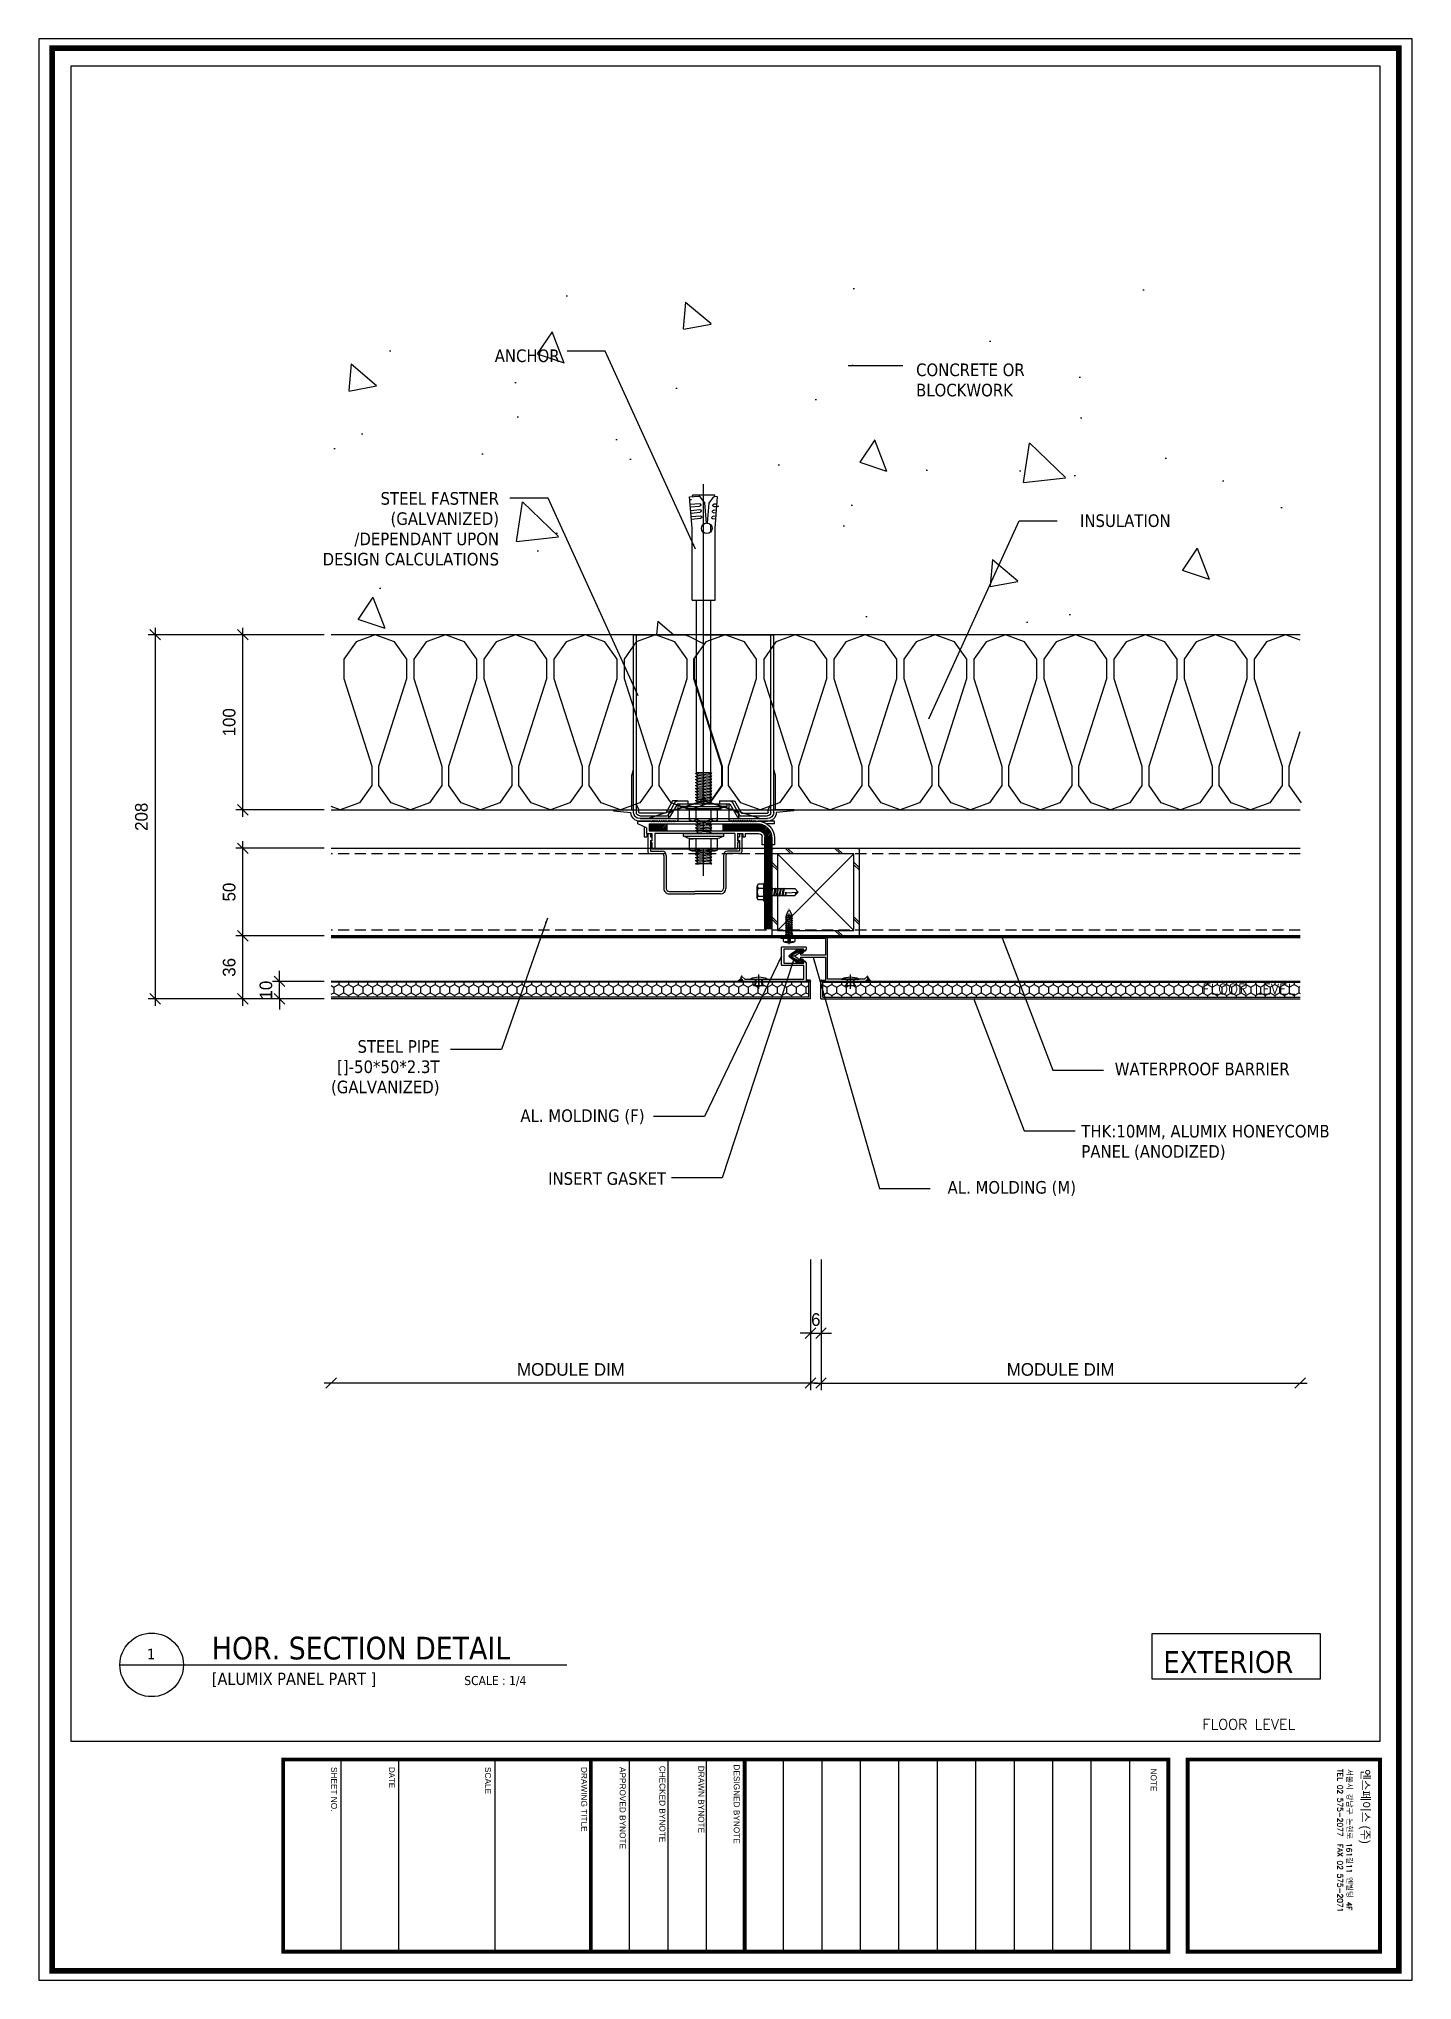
# Model space of a CAD drawing. Header units: millimetres. Extents: x 2352 to 12473, y 635 to 7997.
# Drawn here: x 3142 to 3926, y 2532 to 3641 of the extents above; entities that cross this region are included whole.
import ezdxf

# ---------------------------------------------------------------- set-up
doc = ezdxf.new("R2010")
doc.units = ezdxf.units.MM
for name, pattern in [('( Hidden )', [0.375, 0.25, -0.125]), ('CENTER', [2, 1.25, -0.25, 0.25, -0.25]), ('CONTINOUS', [0]), ('HIDDEN', [9.525, 6.35, -3.175])]:
    doc.linetypes.add(name, pattern=pattern)
doc.layers.get('Defpoints').update_dxf_attribs({"color": 187})
for name, color, linetype in [('01', 1, 'Continuous'), ('4', 4, 'Continuous'), ('5', 5, 'Continuous'), ('ACCY', 8, 'Continuous'), ('Autotaladrante N12 Filete 5.5 mm', 1, 'Continuous'), ('cen', 1, 'Continuous'), ('DIM', 7, 'Continuous'), ('fastener', 1, 'Continuous'), ('GASKET', 3, 'Continuous'), ('HATCH', 8, 'Continuous'), ('KD-ELE6', 8, 'Continuous'), ('nt', 34, 'Continuous'), ('OTHER', 8, 'Continuous'), ('PE', 9, 'Continuous'), ('REV01', 9, 'Continuous'), ('S-DIM', 7, 'CONTINOUS'), ('Self Screw #14x25', 1, 'Continuous'), ('skin-mt', 7, 'Continuous'), ('ST_L PIPE', 2, 'Continuous'), ('SYM', 7, 'Continuous'), ('SYMB', 7, 'Continuous'), ('TE 07', 7, 'Continuous'), ('TEXT', 4, 'Continuous'), ('TITLE_TEXT', 7, 'Continuous'), ('Welding', 1, 'Continuous'), ('x-sec$0$A-CON', 2, 'Continuous'), ('x-sec$0$INS', 251, 'Continuous'), ('몰드', 2, 'Continuous'), ('사출', 4, 'Continuous'), ('원통형 캡', 7, 'Continuous')]:
    doc.layers.add(name, color=color, linetype=linetype)
doc.layers.add('HIDDEN', color=1, linetype='HIDDEN', lineweight=9)
doc.styles.add('Expo M', font='Expo M.ttf')
doc.styles.add('HGTXT', font='romans.shx', dxfattribs={"bigfont": 'whgtxt.shx'})
doc.styles.add('HS', font='simplex', dxfattribs={"bigfont": 'hs'})
doc.styles.get("Standard").update_dxf_attribs({"font": 'arial.ttf'})
doc.styles.add('알루이엔씨', font='Expo M.ttf')
doc.dimstyles.new('DS2', dxfattribs={"dimscale": 2, "dimtxt": 1.8, "dimasz": 1.5, "dimexe": 1, "dimexo": 1, "dimgap": 0.5, "dimtad": 1, "dimtoh": 1, "dimdec": 1, "dimzin": 1, "dimdsep": 46, "dimtxsty": 'Expo M', "dimcen": 2, "dimadec": 1, "dimazin": 0, "dimtfac": 1, "dimtdec": 4, "dimtix": 1, "dimtmove": 1, "dimatfit": 3, "dimfxl": 1, "dimtolj": 1, "dimtzin": 1, "dimarcsym": 0})
doc.dimstyles.new('알루이엔씨4', dxfattribs={"dimscale": 4, "dimtxt": 1.8, "dimasz": 1.5, "dimexe": 1, "dimexo": 1, "dimgap": 1, "dimtad": 1, "dimdec": 1, "dimdsep": 46, "dimtxsty": '알루이엔씨', "dimblk": 'OBLIQUE', "dimcen": 2, "dimdle": 1, "dimclrd": 7, "dimclre": 7, "dimclrt": 3, "dimadec": 1, "dimazin": 0, "dimtfac": 1, "dimtdec": 1, "dimtix": 1, "dimtmove": 2, "dimatfit": 3, "dimfxl": 1, "dimtvp": 1, "dimtolj": 1, "dimtzin": 0, "dimarcsym": 0})

msp = doc.modelspace()

# ---------------------------------------------------------------- texts
at = {"layer": 'SYMB', "color": 7, "style": 'HS'}
for p in [(3806.56, 3095.26), (3806.56, 2675.26)]:
    msp.add_text('FLOOR LEVEL', height=6, rotation=360, dxfattribs=at).set_placement(p)
at = {"layer": 'TEXT', "char_height": 7.2, "line_spacing_factor": 0.963855}
for s, insert, width, attachment_point in [('\\pxqr;{\\fTahoma|b0|i0|c129|p34;ANCHOR}', (3337.78, 3456.19), 101.7894, 7), ('\\pxql;{\\fTahoma|b0|i0|c129|p34;CONCRETE OR BLOCKWORK}', (3643.07, 3436.59), 101.8813, 7), ('\\pxqr;{\\fTahoma|b0|i0|c0|p34;STEEL \\fTahoma|b0|i0|c129|p34;FASTNER\\fTahoma|b0|i0|c0|p34;\\P(GALVANIZED)\\fTahoma|b0|i0|c129|p34;\\P/DEPENDANT UPON DESIGN CALCULATIONS}', (3404.96, 3382.06), 115.6898, 3), ('\\pxqr;{\\fTahoma|b0|i0|c0|p34;INSULATION}', (3669.9, 3369.34), 118.4981, 1), ('\\pxqr;{\\fTahoma|b0|i0|c0|p34;STEEL PIPE\\P[]-\\fTahoma|b0|i0|c129|p34;5\\fTahoma|b0|i0|c0|p34;0*\\fTahoma|b0|i0|c129|p34;5\\fTahoma|b0|i0|c0|p34;0*\\fTahoma|b0|i0|c129|p34;2.3\\fTahoma|b0|i0|c0|p34;T\\P(GALVANIZED)}', (3371, 3069.03), 109.4191, 3), ('\\fTahoma;WATERPROOF BARRIER', (3756.49, 3056.17), 112.4594, 1), ('\\pxqr;{\\fTahoma|b0|i0|c129|p34;AL. MOLDING (F)}', (3399, 3029.5), 89.0477, 1), ('\\pxql;{\\fTahoma|b0|i0|c0|p34;THK:10MM, ALUMIX HONEYCOMB PANEL (ANODIZED)}', (3890.67, 3020.65), 153.244, 3), ('\\pxqr;{\\fTahoma|b0|i0|c129|p34;INSERT GASKET}', (3411.25, 2993.6), 89.0477, 1), ('\\pxqr;{\\fTahoma|b0|i0|c129|p34;AL. MOLDING (M)}', (3645.33, 2988.56), 89.0477, 1)]:
    msp.add_mtext(s, dxfattribs=dict(at, insert=insert, width=width, attachment_point=attachment_point))
at = {"layer": 'TEXT', "color": 2, "true_color": 0xffff00, "insert": (3784.28, 2707.41), "char_height": 12.48, "width": 90.2586, "attachment_point": 7, "line_spacing_factor": 0.963855}
msp.add_mtext('\\fTahoma;EXTERIOR', dxfattribs=at)
at = {"layer": 'TITLE_TEXT', "color": 2, "true_color": 0xffff00, "insert": (3240.99, 2715.08), "char_height": 12.96, "width": 193.7311, "attachment_point": 7, "line_spacing_factor": 0.963855}
msp.add_mtext('\\fTahoma;HOR. SECTION DETAIL', dxfattribs=at)
at = {"layer": 'TITLE_TEXT', "color": 3, "true_color": 0x00ff00, "attachment_point": 7, "line_spacing_factor": 0.963855}
for s, insert, char_height, width in [('\\fTahoma;1', (3204.03, 2715.38), 6, 8.9419), ('\\fTahoma;[ALUMIX PANEL PART ]', (3240.99, 2699.49), 7, 105.1355), ('\\fTahoma;SCALE : 1/4', (3385.15, 2700.04), 5.184, 42.074)]:
    msp.add_mtext(s, dxfattribs=dict(at, insert=insert, char_height=char_height, width=width))

# ---------------------------------------------------------------- blocks, each defined once
blk = doc.blocks.new('POP-LIVET')
at = {"layer": 'cen', "ltscale": 0.1}
blk.add_line((0, -5.5), (0, 2.6), dxfattribs=at)
at = {"layer": 'OTHER'}
for p, q in [((-5, 0), (5, 0)), ((-2, 0), (-2, -2.3)), ((-1.6, 0), (-1.6, -2.3)), ((0, 0), (0, -3.3)), ((1.6, 0), (1.6, -2.3)), ((2, 0), (2, -2.3)), ((-3, -3.6), (3, -3.6))]:
    blk.add_line(p, q, dxfattribs=at)
for centre, radius, start, end in [((0, -10.8), 11.9, 65.2132, 114.7868), ((-3.7, -2), 1.7, 293.5145, 351.3483), ((-3.3, -2), 1.7, 293.5145, 351.3483), ((3.3, -2), 1.7, 188.6517, 246.4855), ((3.7, -2), 1.7, 188.6517, 246.4855)]:
    blk.add_arc(centre, radius, start, end, dxfattribs=at)
blk = doc.blocks.new('F2-A')
at = {"layer": '몰드', "color": 7}
for p, q in [((-25.6, 25.8), (-25.6, 24.9)), ((1.1, 26), (-25.3, 26)), ((-25.3, 24.7), (-21, 24.7)), ((-21, 24.7), (-20.7, 25)), ((-20.7, 25), (-20.4, 24.7)), ((-20.4, 24.7), (0, 24.7)), ((0, 24.7), (0, 15)), ((1.3, 1.3), (1.3, 25.8)), ((0, 13.8), (0, 0.8)), ((-2.5, 0.4), (-2.5, 0)), ((-2.5, 0), (22.8, 0)), ((-2.1, 0.8), (0, 0.8)), ((14, 1.3), (1.3, 1.3)), ((14.3, 1), (14, 1.3)), ((14.6, 1.3), (14.3, 1)), ((22.3, 1.3), (14.6, 1.3)), ((23.9, 2.9), (22.3, 1.3)), ((22.8, 0), (24.2, 1.4)), ((24.2, 2.8), (24.2, 2.9)), ((24.3, 1.6), (24.3, 2.7))]:
    blk.add_line(p, q, dxfattribs=at)
blk.add_lwpolyline([(0, 15), (-13.9, 15), (-14.1, 16.1, 0.547574), (-14.6, 16.3), (-17.3, 14.7, 0.517274), (-17.3, 14.2), (-14.6, 12.6, 0.547574), (-14.1, 12.8), (-13.9, 13.8), (0, 13.8)], format="xyb", dxfattribs=at)
for centre, radius, start, end in [((-25.3, 25.8), 0.25, 90, 180), ((-25.3, 24.9), 0.25, 180, 270), ((1.1, 25.8), 0.25, 11.537, 90), ((-2.1, 0.4), 0.4, 90, 180), ((24, 2.8), 0.2, 45, 135), ((24.1, 2.7), 0.2, 0, 45), ((24.1, 1.6), 0.2, 315, 360)]:
    blk.add_arc(centre, radius, start, end, dxfattribs=at)
blk = doc.blocks.new('F1-A')
at = {"layer": '몰드', "color": 7}
for p, q in [((-14, 9.4), (-14, 19.5)), ((-13.8, 19.7), (-0.2, 19.7)), ((-1.3, 18.4), (-12.7, 18.4)), ((-12.7, 18.4), (-12.7, 10.5)), ((-1.3, 17.4), (-1.3, 18.4)), ((-0.6, 17.4), (-1.3, 17.4)), ((-1.3, 11.5), (-0.6, 11.5)), ((-1.3, 10.5), (-1.3, 11.5)), ((0, 18.4), (-0.5, 17.5)), ((-0.5, 11.4), (0, 10.5)), ((0, 19.5), (0, 18.4)), ((-37, 1.6), (-37, 2.7)), ((-36.9, 2.8), (-36.9, 2.9)), ((-35.5, 0), (-36.9, 1.4)), ((-36.6, 2.9), (-35, 1.3)), ((2.5, 0), (-35.5, 0)), ((-35, 1.3), (-27.3, 1.3)), ((-27.3, 1.3), (-27, 1)), ((-27, 1), (-26.7, 1.3)), ((-26.7, 1.3), (-1.3, 1.3)), ((-1.3, 9.2), (-13.8, 9.2)), ((-12.7, 10.5), (-1.3, 10.5)), ((-1.3, 1.3), (-1.3, 9.2)), ((0, 10.5), (0, 0.8)), ((2.1, 0.8), (0, 0.8)), ((2.5, 0.4), (2.5, 0))]:
    blk.add_line(p, q, dxfattribs=at)
for centre, radius, start, end in [((-13.8, 19.5), 0.2, 90, 180), ((-0.6, 17.6), 0.2, 270, 333.7089), ((-0.6, 11.3), 0.2, 26.2911, 90), ((-0.2, 19.5), 0.2, 0, 90), ((-0.2, 18.4), 0.2, 333.7089, 360), ((-36.8, 2.7), 0.2, 135, 180), ((-36.8, 1.6), 0.2, 180, 225), ((-36.7, 2.8), 0.2, 45, 135), ((-13.8, 9.4), 0.2, 180, 270), ((-0.2, 10.5), 0.2, 0, 26.2911), ((2.1, 0.4), 0.4, 360, 90)]:
    blk.add_arc(centre, radius, start, end, dxfattribs=at)
blk = doc.blocks.new('A$C64E5457E')
at = {"layer": 'ACCY', "color": 1, "linetype": 'Continuous'}
for p, q in [((0, 17.8), (0, 16.8)), ((0, 16.8), (7, 16.8)), ((1.5, 15.3), (2, 15.5)), ((1.5, 15.3), (5.5, 14.7)), ((1.5, 15.2), (2, 15)), ((1.5, 15.2), (5.4, 14.6)), ((1.5, 14.1), (2, 14.3)), ((1.5, 14.1), (5.5, 13.4)), ((1.5, 14), (2, 13.8)), ((1.5, 14), (5.4, 13.3)), ((1.5, 12.9), (2, 13)), ((1.5, 12.9), (5.5, 12.2)), ((1.5, 12.7), (2, 12.6)), ((1.5, 12.7), (5.4, 12.1)), ((1.5, 11.6), (2, 11.8)), ((1.5, 11.6), (5.5, 11)), ((1.5, 11.5), (5.4, 10.9)), ((1.5, 11.5), (2, 11.3)), ((2, 16.8), (2, 15.5)), ((2, 15.5), (5, 14.9)), ((2, 15), (2, 14.3)), ((2, 15), (5, 14.4)), ((2, 14.3), (5, 13.7)), ((2, 13.8), (2, 13)), ((2, 13.8), (5, 13.2)), ((2, 13), (5, 12.4)), ((2, 12.6), (2, 11.8)), ((2, 12.6), (5, 11.9)), ((2, 11.8), (5, 11.2)), ((2, 11.3), (2, 10.6)), ((2, 11.3), (5, 10.7)), ((3.4, 16.2), (5, 16.1)), ((3.4, 16.2), (5.5, 15.9)), ((3.4, 16.1), (5, 15.6)), ((3.4, 16.1), (5.4, 15.8)), ((5, 16.8), (5, 16.1)), ((5.5, 15.9), (5, 16.1)), ((5.5, 15.8), (5, 15.6)), ((5, 15.6), (5, 14.9)), ((5.5, 14.7), (5, 14.9)), ((5.5, 14.6), (5, 14.4)), ((5, 14.4), (5, 13.7)), ((5.5, 13.5), (5, 13.7)), ((5.5, 13.4), (5, 13.2)), ((5, 13.2), (5, 12.4)), ((5.5, 12.2), (5, 12.4)), ((5.5, 12.1), (5, 11.9)), ((5, 11.9), (5, 11.2)), ((5.5, 11), (5, 11.2)), ((7, 16.8), (7, 17.8)), ((1.5, 10.4), (2, 10.6)), ((1.5, 10.4), (5.5, 9.7)), ((1.5, 10.3), (2, 10.1)), ((1.5, 10.3), (5.4, 9.6)), ((1.5, 9.2), (2, 9.4)), ((1.5, 9.2), (5.5, 8.5)), ((1.5, 9), (2, 8.9)), ((1.5, 9), (5.4, 8.4)), ((1.5, 7.9), (2, 8.1)), ((1.5, 7.9), (5.5, 7.3)), ((1.5, 7.8), (2, 7.6)), ((1.5, 7.8), (5.4, 7.2)), ((1.5, 6.7), (2, 6.9)), ((1.5, 6.7), (5.5, 6)), ((1.5, 6.6), (2, 6.4)), ((1.5, 6.6), (5.4, 5.9)), ((1.5, 5.5), (2, 5.7)), ((1.5, 5.5), (5.5, 4.8)), ((1.5, 5.3), (2, 5.2)), ((1.5, 5.3), (5.4, 4.7)), ((1.5, 4.2), (2, 4.4)), ((1.5, 4.2), (5, 3.6)), ((1.5, 4.1), (2, 3.9)), ((1.5, 4.1), (4.8, 3.6)), ((2, 10.6), (5, 10)), ((2, 10.1), (2, 9.4)), ((2, 10.1), (5, 9.5)), ((2, 9.4), (5, 8.7)), ((2, 8.9), (2, 8.1)), ((2, 8.9), (5, 8.2)), ((2, 8.1), (5, 7.5)), ((2, 7.6), (2, 6.9)), ((2, 7.6), (5, 7)), ((2, 6.9), (5, 6.3)), ((2, 6.4), (2, 5.7)), ((2, 6.4), (5, 5.8)), ((2, 5.7), (5, 5)), ((2, 5.2), (2, 4.4)), ((2, 5.2), (5, 4.5)), ((2, 4.4), (5, 3.8)), ((2, 3.9), (2, 3.4)), ((2, 3.9), (3.5, 3.6)), ((2, 3.4), (3.1, 1)), ((5, 3.6), (3.5, 3.6)), ((5, 3.4), (3.9, 1)), ((5.5, 10.9), (5, 10.7)), ((5, 10.7), (5, 10)), ((5.5, 9.8), (5, 10)), ((5.5, 9.7), (5, 9.5)), ((5, 9.5), (5, 8.7)), ((5.5, 8.5), (5, 8.7)), ((5.5, 8.4), (5, 8.2)), ((5, 8.2), (5, 7.5)), ((5.5, 7.3), (5, 7.5)), ((5.5, 7.2), (5, 7)), ((5, 7), (5, 6.3)), ((5.5, 6.1), (5, 6.3)), ((5.5, 6), (5, 5.8)), ((5, 5.8), (5, 5)), ((5.5, 4.8), (5, 5)), ((5.5, 4.7), (5, 4.5)), ((5, 4.5), (5, 3.4))]:
    blk.add_line(p, q, dxfattribs=at)
at = {"layer": 'ACCY', "color": 1, "linetype": 'CENTER', "ltscale": 10}
blk.add_line((3.5, 20.2), (3.5, 0), dxfattribs=at)
at = {"layer": 'ACCY', "color": 1, "linetype": 'Continuous'}
blk.add_lwpolyline([(6, 19), (5.8, 18.8), (5.6, 18.7), (5.3, 18.7), (5, 18.8), (4.8, 18.8), (4.5, 18.9), (4.3, 18.9), (4.2, 18.9), (4.1, 18.9), (4, 18.8), (4, 18.6), (4, 18.4), (4, 18.2), (4, 18), (4, 17.8), (4, 17.6), (3.9, 17.5), (3.8, 17.4), (3.6, 17.3), (3.5, 17.3), (3.4, 17.3), (3.2, 17.4), (3.1, 17.5), (3, 17.6), (3, 17.8), (3, 18), (3, 18.2), (3, 18.4), (3, 18.6), (3, 18.8), (2.9, 18.9), (2.8, 18.9), (2.7, 18.9), (2.5, 18.9), (2.2, 18.8), (2, 18.8), (1.7, 18.7), (1.4, 18.7), (1.2, 18.8), (1, 19)], dxfattribs=at)
for centre, radius, start, end in [((1.3, 17.8), 1.3, 105.5886, 179.9767), ((3.5, 10), 9.36, 74.205, 105.795), ((1.6, 15.3), 0.0925, 150.0753, 220.1339), ((1.6, 14), 0.0925, 150.0753, 220.1339), ((1.6, 12.8), 0.0925, 150.0753, 220.1339), ((1.6, 11.6), 0.0925, 150.0753, 220.1339), ((3.5, 16.2), 0.0602, 110.6851, 229.2729), ((5.4, 15.9), 0.0925, 330.0753, 40.1339), ((5.4, 14.6), 0.0925, 330.0753, 40.1339), ((5.4, 13.4), 0.0925, 330.0753, 40.1339), ((5.4, 12.2), 0.0925, 330.0753, 40.1339), ((5.7, 17.8), 1.3, 0.0233, 74.4114), ((1.6, 10.3), 0.0925, 150.0753, 220.1339), ((1.6, 9.1), 0.0925, 150.0753, 220.1339), ((1.6, 7.9), 0.0925, 150.0753, 220.1339), ((1.6, 6.6), 0.0925, 150.0753, 220.1339), ((1.6, 5.4), 0.0925, 150.0753, 220.1339), ((1.6, 4.2), 0.0925, 150.0753, 220.1339), ((3.5, 1.3), 0.46, 215.1627, 324.8373), ((5.4, 10.9), 0.0925, 330.0753, 40.1339), ((5.4, 9.7), 0.0925, 330.0753, 40.1339), ((5.4, 8.5), 0.0925, 330.0753, 40.1339), ((5.4, 7.2), 0.0925, 330.0753, 40.1339), ((5.4, 6), 0.0925, 330.0753, 40.1339), ((5.4, 4.8), 0.0925, 330.0753, 40.1339)]:
    blk.add_arc(centre, radius, start, end, dxfattribs=at)
blk = doc.blocks.new('A$C5B8479A7')
at = {"layer": 'HATCH'}
for p, q in [((-58.5, -29.7), (-14.9, 13.9)), ((-58.5, 13.9), (-14.9, -29.7))]:
    blk.add_line(p, q, dxfattribs=at)
at = {"layer": 'ST_L PIPE'}
for p, q in [((-61.7, -31.9), (-61.7, 16.1)), ((-60.7, 17.1), (-12.7, 17.1)), ((-11.7, 16.1), (-11.7, -31.9)), ((-12.7, -32.9), (-60.7, -32.9))]:
    blk.add_line(p, q, dxfattribs=at)
at = {"layer": 'ST_L PIPE', "color": 1}
for p, q in [((-52.2, 13.9), (-49, 17.1)), ((-50.8, 13.9), (-47.6, 17.1)), ((-24, 13.9), (-20.8, 17.1)), ((-22.6, 13.9), (-19.4, 17.1)), ((-61.7, 6), (-58.5, 9.2)), ((-61.7, 4.6), (-58.5, 7.8)), ((-61.7, -25.2), (-58.5, -22)), ((-61.7, -26.6), (-58.5, -23.4)), ((-52.2, -32.9), (-49, -29.7)), ((-50.8, -32.9), (-47.6, -29.7)), ((-24, -32.9), (-20.8, -29.7)), ((-22.6, -32.9), (-19.4, -29.7))]:
    blk.add_line(p, q, dxfattribs=at)
at = {"layer": 'ST_L PIPE'}
blk.add_lwpolyline([(-14.9, -29.7), (-58.5, -29.7), (-58.5, 13.9), (-14.9, 13.9)], close=True, dxfattribs=at)
for centre, start, end in [((-60.7, 16.1), 90, 180), ((-12.7, 16.1), 0, 90), ((-60.7, -31.9), 180, 270), ((-12.7, -31.9), 270, 0)]:
    blk.add_arc(centre, 1, start, end, dxfattribs=at)
at = {"layer": 'Welding'}
for p, q in [((-14.9, 6), (-11.7, 9.2)), ((-14.9, 4.6), (-11.7, 7.8)), ((-14.9, -25.2), (-11.7, -22)), ((-14.9, -26.6), (-11.7, -23.4))]:
    blk.add_line(p, q, dxfattribs=at)
blk = doc.blocks.new('_Oblique')
at = {"color": 0, "linetype": 'ByBlock', "lineweight": -2}
blk.add_line((-0.5, -0.5), (0.5, 0.5), dxfattribs=at)
blk = doc.blocks.new('*D156')
at = {"layer": 'Defpoints', "color": 0, "transparency": 16777216}
for p in [(3309.1, 2947.8), (3582.8, 2947.8), (3309.1, 2873.2)]:
    blk.add_point(p, dxfattribs=at)
at = {"layer": 'SYM', "color": 7, "lineweight": -2, "transparency": 16777216}
for p, q in [((3582.8, 2943.8), (3582.8, 2869.2)), ((3586.8, 2873.2), (3305.1, 2873.2))]:
    blk.add_line(p, q, dxfattribs=at)
at = {"layer": 'SYM', "color": 7, "lineweight": -2, "transparency": 16777216, "xscale": 6, "yscale": 6, "zscale": 6, "rotation": 180}
blk.add_blockref('_Oblique', (3309.1, 2873.2), dxfattribs=at)
at = {"layer": 'SYM', "color": 7, "lineweight": -2, "transparency": 16777216, "xscale": 6, "yscale": 6, "zscale": 6}
blk.add_blockref('_Oblique', (3582.8, 2873.2), dxfattribs=at)
at = {"layer": 'SYM', "color": 3, "transparency": 16777216, "insert": (3446, 2880.9), "char_height": 7.2, "attachment_point": 5, "style": '알루이엔씨'}
blk.add_mtext('\\A1;MODULE DIM', dxfattribs=at)
blk = doc.blocks.new('*D157')
at = {"layer": 'Defpoints', "color": 0, "transparency": 16777216}
for p in [(3588.8, 2947.8), (3862.4, 2947.8), (3862.4, 2873.2)]:
    blk.add_point(p, dxfattribs=at)
at = {"layer": 'SYM', "color": 7, "lineweight": -2, "transparency": 16777216}
for p, q in [((3588.8, 2943.8), (3588.8, 2869.2)), ((3584.8, 2873.2), (3866.4, 2873.2))]:
    blk.add_line(p, q, dxfattribs=at)
at = {"layer": 'SYM', "color": 7, "lineweight": -2, "transparency": 16777216, "xscale": 6, "yscale": 6, "zscale": 6, "rotation": 180}
blk.add_blockref('_Oblique', (3588.8, 2873.2), dxfattribs=at)
at = {"layer": 'SYM', "color": 7, "lineweight": -2, "transparency": 16777216, "xscale": 6, "yscale": 6, "zscale": 6}
blk.add_blockref('_Oblique', (3862.4, 2873.2), dxfattribs=at)
at = {"layer": 'SYM', "color": 3, "transparency": 16777216, "insert": (3725.6, 2880.9), "char_height": 7.2, "attachment_point": 5, "style": '알루이엔씨'}
blk.add_mtext('\\A1;MODULE DIM', dxfattribs=at)
blk = doc.blocks.new('*D158')
at = {"layer": 'Defpoints', "color": 0, "transparency": 16777216}
for p in [(3582.8, 2947.8), (3588.8, 2947.8), (3588.8, 2901.7)]:
    blk.add_point(p, dxfattribs=at)
at = {"layer": 'SYM', "color": 7, "lineweight": -2, "transparency": 16777216}
for p, q in [((3582.8, 2943.8), (3582.8, 2897.7)), ((3588.8, 2943.8), (3588.8, 2897.7)), ((3582.8, 2901.7), (3576.8, 2901.7)), ((3582.8, 2901.7), (3588.8, 2901.7)), ((3588.8, 2901.7), (3594.8, 2901.7))]:
    blk.add_line(p, q, dxfattribs=at)
at = {"layer": 'SYM', "color": 7, "lineweight": -2, "transparency": 16777216, "xscale": 6, "yscale": 6, "zscale": 6}
blk.add_blockref('_Oblique', (3582.8, 2901.7), dxfattribs=at)
at = {"layer": 'SYM', "color": 7, "lineweight": -2, "transparency": 16777216, "xscale": 6, "yscale": 6, "zscale": 6, "rotation": 180}
blk.add_blockref('_Oblique', (3588.8, 2901.7), dxfattribs=at)
at = {"layer": 'SYM', "color": 3, "transparency": 16777216, "insert": (3585.8, 2909.4), "char_height": 7.2, "attachment_point": 5, "style": '알루이엔씨'}
blk.add_mtext('\\A1;6', dxfattribs=at)
blk = doc.blocks.new('AL-TEMPLATE')
at = {"color": 9}
for p, q in [((2716.82, 1392.97), (2800.02, 1392.97)), ((2716.82, 1376.33), (2800.02, 1376.33)), ((2716.82, 1359.69), (2800.02, 1359.69)), ((2716.82, 1343.05), (2800.02, 1343.05)), ((2716.82, 1326.41), (2800.02, 1326.41)), ((2716.82, 1309.77), (2800.02, 1309.77)), ((2716.82, 1293.13), (2800.02, 1293.13)), ((2716.82, 1276.49), (2800.02, 1276.49)), ((2716.82, 1259.85), (2800.02, 1259.85)), ((2716.82, 1243.21), (2800.02, 1243.21)), ((2716.82, 1209.93), (2800.02, 1209.93)), ((2716.82, 1193.29), (2800.02, 1193.29)), ((2716.82, 1176.65), (2800.02, 1176.65)), ((2716.82, 1118.41), (2800.02, 1118.41)), ((2716.82, 1076.81), (2800.02, 1076.81)), ((2716.82, 1051.85), (2800.02, 1051.85))]:
    blk.add_line(p, q, dxfattribs=at)
for points, const_width in [([(1976.34, 1509.45), (2808.34, 1509.45), (2808.34, 927.05), (1976.34, 927.05)], 2.5), ([(2716.82, 1501.32), (2800.02, 1501.32), (2800.02, 1418.12), (2716.82, 1418.12)], 1.66), ([(2716.82, 1409.8), (2800.02, 1409.8), (2800.02, 1026.89), (2716.82, 1026.89)], 1.66)]:
    blk.add_lwpolyline(points, close=True, dxfattribs=dict(at, const_width=const_width))
at = {"color": 9, "const_width": 1.66}
for points in [[(2716.82, 1226.57), (2800.02, 1226.57)], [(2716.82, 1160.01), (2800.02, 1160.01)]]:
    blk.add_lwpolyline(points, dxfattribs=at)
at = {"layer": 'nt', "color": 254, "linetype": 'Continuous', "ltscale": 2}
blk.add_lwpolyline([(1972.34, 1515.25), (1972.34, 921.25), (2812.34, 921.25), (2812.34, 1515.25)], close=True, dxfattribs=at)
at = {"layer": 'TE 07'}
blk.add_lwpolyline([(1984.07, 1501.32), (2709.08, 1501.32), (2709.08, 935.18), (1984.07, 935.18)], close=True, dxfattribs=at)
at = {"color": 150, "insert": (2721.06, 1496.93), "char_height": 3.6698, "attachment_point": 1, "style": 'HGTXT'}
blk.add_mtext('{\\fExpo M|b0|i0|c129|p18;엔스페이스 (주)}', dxfattribs=at)
at = {"color": 7, "insert": (2720.94, 1489.17), "char_height": 2.3487, "attachment_point": 1, "style": 'HGTXT'}
blk.add_mtext('서울시 강남구 논현로 161길11 엔빌딩 4F\\PTEL 02 575-2077  FAX 02 575-2071', dxfattribs=at)
at = {"color": 9, "attachment_point": 1}
for s, insert, char_height, width in [('NOTE', (2720.76, 1404.73), 2.556, 438.9676), ('DESIGNED BYNOTE', (2719.01, 1224.39), 2.5559, 438.9676), ('DRAWN BYNOTE', (2719.56, 1209.04), 2.5559, 438.9676), ('CHECKED BYNOTE', (2719.56, 1192.25), 2.5559, 438.9676), ('APPROVED BYNOTE', (2720.1, 1175.04), 2.5559, 438.9676), ('DRAWING TITLE', (2720.1, 1158.4), 2.5559, 438.9675), ('SCALE', (2720.1, 1116.8), 2.556, 438.9675), ('{\\fﾱﾼﾸﾲ|b0|i0|c129|p49;DATE}', (2720.1, 1075.2), 2.5559, 438.9675), ('SHEET NO.', (2720.1, 1050.24), 2.556, 438.9675)]:
    blk.add_mtext(s, dxfattribs=dict(at, insert=insert, char_height=char_height, width=width))
blk = doc.blocks.new('*D159')
at = {"layer": 'Defpoints', "color": 0, "transparency": 16777216}
for p in [(3258.7, 3300.6), (3309.1, 3300.6), (3309.1, 3200.6)]:
    blk.add_point(p, dxfattribs=at)
at = {"layer": 'DIM', "color": 7, "lineweight": -2, "transparency": 16777216}
for p, q in [((3258.7, 3196.6), (3258.7, 3304.6)), ((3305.1, 3300.6), (3254.7, 3300.6)), ((3305.1, 3200.6), (3254.7, 3200.6))]:
    blk.add_line(p, q, dxfattribs=at)
at = {"layer": 'DIM', "color": 7, "lineweight": -2, "transparency": 16777216, "xscale": 6, "yscale": 6, "zscale": 6}
for p, rotation in [((3258.7, 3300.6), 90), ((3258.7, 3200.6), 270)]:
    blk.add_blockref('_Oblique', p, dxfattribs=dict(at, rotation=rotation))
at = {"layer": 'DIM', "color": 3, "transparency": 16777216, "insert": (3250.9, 3250.6), "char_height": 7.2, "attachment_point": 5, "rotation": 90, "style": '알루이엔씨'}
blk.add_mtext('\\A1;100', dxfattribs=at)
blk = doc.blocks.new('*D160')
at = {"layer": 'Defpoints', "color": 0, "transparency": 16777216}
for p in [(3258.7, 3178.6), (3309.1, 3178.6), (3309.1, 3128.6)]:
    blk.add_point(p, dxfattribs=at)
at = {"layer": 'DIM', "color": 7, "lineweight": -2, "transparency": 16777216}
for p, q in [((3258.7, 3124.6), (3258.7, 3182.6)), ((3305.1, 3178.6), (3254.7, 3178.6)), ((3305.1, 3128.6), (3254.7, 3128.6))]:
    blk.add_line(p, q, dxfattribs=at)
at = {"layer": 'DIM', "color": 7, "lineweight": -2, "transparency": 16777216, "xscale": 6, "yscale": 6, "zscale": 6}
for p, rotation in [((3258.7, 3178.6), 90), ((3258.7, 3128.6), 270)]:
    blk.add_blockref('_Oblique', p, dxfattribs=dict(at, rotation=rotation))
at = {"layer": 'DIM', "color": 3, "transparency": 16777216, "insert": (3250.9, 3153.6), "char_height": 7.2, "attachment_point": 5, "rotation": 90, "style": '알루이엔씨'}
blk.add_mtext('\\A1;50', dxfattribs=at)
blk = doc.blocks.new('*D161')
at = {"layer": 'Defpoints', "color": 0, "transparency": 16777216}
for p in [(3258.7, 3128.6), (3309.1, 3128.6), (3309.1, 3092.6)]:
    blk.add_point(p, dxfattribs=at)
at = {"layer": 'DIM', "color": 7, "lineweight": -2, "transparency": 16777216}
for p, q in [((3305.1, 3128.6), (3254.7, 3128.6)), ((3258.7, 3088.6), (3258.7, 3132.6)), ((3305.1, 3092.6), (3254.7, 3092.6))]:
    blk.add_line(p, q, dxfattribs=at)
at = {"layer": 'DIM', "color": 7, "lineweight": -2, "transparency": 16777216, "xscale": 6, "yscale": 6, "zscale": 6}
for p, rotation in [((3258.7, 3128.6), 90), ((3258.7, 3092.6), 270)]:
    blk.add_blockref('_Oblique', p, dxfattribs=dict(at, rotation=rotation))
at = {"layer": 'DIM', "color": 3, "transparency": 16777216, "insert": (3250.9, 3110.6), "char_height": 7.2, "attachment_point": 5, "rotation": 90, "style": '알루이엔씨'}
blk.add_mtext('\\A1;36', dxfattribs=at)
blk = doc.blocks.new('*D162')
at = {"layer": 'Defpoints', "color": 0, "transparency": 16777216}
for p in [(3279.6, 3102.6), (3309.1, 3102.6), (3309.1, 3092.6)]:
    blk.add_point(p, dxfattribs=at)
at = {"layer": 'DIM', "color": 7, "lineweight": -2, "transparency": 16777216}
for p, q in [((3279.6, 3102.6), (3279.6, 3108.6)), ((3305.1, 3102.6), (3275.6, 3102.6)), ((3279.6, 3092.6), (3279.6, 3102.6)), ((3305.1, 3092.6), (3275.6, 3092.6)), ((3279.6, 3092.6), (3279.6, 3086.6))]:
    blk.add_line(p, q, dxfattribs=at)
at = {"layer": 'DIM', "color": 7, "lineweight": -2, "transparency": 16777216, "xscale": 6, "yscale": 6, "zscale": 6}
for p, rotation in [((3279.6, 3102.6), 270), ((3279.6, 3092.6), 90)]:
    blk.add_blockref('_Oblique', p, dxfattribs=dict(at, rotation=rotation))
at = {"layer": 'DIM', "color": 3, "transparency": 16777216, "insert": (3271.9, 3097.6), "char_height": 7.2, "attachment_point": 5, "rotation": 90, "style": '알루이엔씨'}
blk.add_mtext('\\A1;10', dxfattribs=at)
blk = doc.blocks.new('원통형 캡')
at = {"layer": '사출'}
for p, q in [((-11.7, -27, 0), (-11.7, -8, 0)), ((-10.3, -27, 0), (-10.3, -8, 0)), ((-8.7, -5, 0), (6, -5)), ((-8.7, -6.4, 0), (6, -6.4)), ((20.7, -5, 0), (6, -5)), ((20.7, -6.4, 0), (6, -6.4)), ((22.3, -27, 0), (22.3, -8, 0)), ((23.7, -27, 0), (23.7, -8, 0)), ((-20.8, -39.5), (-20.8, -29)), ((-19.8, -28), (-12.7, -28, 0)), ((-19.4, -29.4), (-12.7, -29.4, 0)), ((-19.4, -35.5), (-19.4, -29.4)), ((31.8, -28), (24.7, -28, 0)), ((31.4, -29.4), (24.7, -29.4, 0)), ((31.4, -35.5), (31.4, -29.4)), ((32.8, -39.5), (32.8, -29)), ((-19.4, -39.5), (-20.8, -39.5)), ((-18.5, -35.5), (-19.4, -35.5)), ((-19.4, -39.5), (-19.4, -37.5)), ((-18.5, -37.5), (-19.4, -37.5)), ((-18.5, -37.5), (-18.5, -35.5)), ((30.5, -37.5), (30.5, -35.5)), ((31.4, -35.5), (30.5, -35.5)), ((31.4, -37.5), (30.5, -37.5)), ((31.4, -39.5), (31.4, -37.5)), ((32.8, -39.5), (31.4, -39.5))]:
    blk.add_line(p, q, dxfattribs=at)
for centre, radius, start, end in [((-8.7, -8, 0), 3, 90, 180), ((-8.7, -8, 0), 1.6, 90, 180), ((20.7, -8, 0), 3, 360, 90), ((20.7, -8, 0), 1.6, 360, 90), ((-19.8, -29), 1, 90, 180), ((-12.7, -27, 0), 1, 270, 360), ((-12.7, -27, 0), 2.4, 270, 360), ((24.7, -27, 0), 2.4, 180, 270), ((24.7, -27, 0), 1, 180, 270), ((31.8, -29), 1, 360, 90)]:
    blk.add_arc(centre, radius, start, end, dxfattribs=at)
blk = doc.blocks.new('2wf32cv33f')
at = {"layer": '사출'}
for p, q in [((-2766.8, 1637.9), (-2765.8, 1641.3)), ((-2684.8, 1637.9), (-2685.8, 1641.3)), ((-2766.8, 1618.3), (-2766.8, 1637.9)), ((-2684.8, 1618.3), (-2684.8, 1637.9)), ((-2762.7, 1618.4), (-2764.2, 1621.4)), ((-2743.5, 1623.4), (-2747.4, 1616.4)), ((-2740.8, 1623.4), (-2743.5, 1623.4)), ((-2740.3, 1612.2), (-2740.3, 1621.8)), ((-2711.3, 1612.2), (-2711.3, 1621.8)), ((-2710.8, 1623.4), (-2708, 1623.4)), ((-2708, 1623.4), (-2704.2, 1616.4)), ((-2688.9, 1618.4), (-2687.4, 1621.4)), ((-2777.3, 1618.3), (-2777.3, 1617.8)), ((-2777.3, 1618.3), (-2766.8, 1618.3)), ((-2777.3, 1617.8), (-2767.3, 1616.8)), ((-2767.3, 1616.8), (-2767.3, 1616.8)), ((-2762.7, 1616.8), (-2762.7, 1618.4)), ((-2747.4, 1616.4), (-2762.3, 1616.4)), ((-2755.8, 1611.8), (-2762.3, 1611.8)), ((-2755.8, 1611.8), (-2755.7, 1611.7)), ((-2755.4, 1611.7), (-2755.1, 1612.2)), ((-2755.1, 1612.2), (-2755, 1612.2)), ((-2755, 1612.2), (-2754.7, 1611.7)), ((-2754.4, 1611.7), (-2754.1, 1612.2)), ((-2754.1, 1612.2), (-2754, 1612.2)), ((-2754, 1612.2), (-2753.7, 1611.7)), ((-2753.3, 1611.7), (-2753.1, 1612.2)), ((-2753.1, 1612.2), (-2752.9, 1612.2)), ((-2752.9, 1612.2), (-2752.7, 1611.7)), ((-2752.3, 1611.7), (-2752.1, 1612.2)), ((-2752.1, 1612.2), (-2751.9, 1612.2)), ((-2751.9, 1612.2), (-2751.7, 1611.7)), ((-2751.3, 1611.7), (-2751, 1612.2)), ((-2751, 1612.2), (-2750.9, 1612.2)), ((-2750.9, 1612.2), (-2750.6, 1611.7)), ((-2750.3, 1611.7), (-2750, 1612.2)), ((-2750, 1612.2), (-2749.9, 1612.2)), ((-2749.9, 1612.2), (-2749.6, 1611.7)), ((-2749.3, 1611.7), (-2749, 1612.2)), ((-2749, 1612.2), (-2748.8, 1612.2)), ((-2748.8, 1612.2), (-2748.6, 1611.7)), ((-2748.2, 1611.7), (-2748, 1612.2)), ((-2748, 1612.2), (-2747.8, 1612.2)), ((-2747.8, 1612.2), (-2747.6, 1611.7)), ((-2747.2, 1611.7), (-2747, 1612.2)), ((-2747, 1612.2), (-2746.8, 1612.2)), ((-2746.8, 1612.2), (-2746.5, 1611.7)), ((-2746.2, 1611.7), (-2745.9, 1612.2)), ((-2745.9, 1612.2), (-2745.8, 1612.2)), ((-2745.8, 1612.2), (-2745.5, 1611.7)), ((-2745.2, 1611.7), (-2744.9, 1612.2)), ((-2744.9, 1612.2), (-2744.8, 1612.2)), ((-2744.8, 1612.2), (-2744.5, 1611.7)), ((-2744.1, 1611.7), (-2743.9, 1612.2)), ((-2743.9, 1612.2), (-2743.7, 1612.2)), ((-2743.7, 1612.2), (-2743.5, 1611.7)), ((-2743.1, 1611.7), (-2742.9, 1612.2)), ((-2742.9, 1612.2), (-2742.7, 1612.2)), ((-2742.7, 1612.2), (-2742.5, 1611.7)), ((-2742.1, 1611.7), (-2741.8, 1612.2)), ((-2741.8, 1612.2), (-2741.7, 1612.2)), ((-2741.7, 1612.2), (-2741.5, 1611.8)), ((-2741.1, 1611.8), (-2740.9, 1612.2)), ((-2740.9, 1612.2), (-2740.3, 1612.2)), ((-2710.7, 1612.2), (-2711.3, 1612.2)), ((-2710.5, 1611.8), (-2710.7, 1612.2)), ((-2709.9, 1612.2), (-2710.1, 1611.8)), ((-2709.7, 1612.2), (-2709.9, 1612.2)), ((-2709.5, 1611.7), (-2709.7, 1612.2)), ((-2708.9, 1612.2), (-2709.1, 1611.7)), ((-2708.7, 1612.2), (-2708.9, 1612.2)), ((-2708.4, 1611.7), (-2708.7, 1612.2)), ((-2707.8, 1612.2), (-2708.1, 1611.7)), ((-2707.7, 1612.2), (-2707.8, 1612.2)), ((-2707.4, 1611.7), (-2707.7, 1612.2)), ((-2706.8, 1612.2), (-2707.1, 1611.7)), ((-2706.7, 1612.2), (-2706.8, 1612.2)), ((-2706.4, 1611.7), (-2706.7, 1612.2)), ((-2705.8, 1612.2), (-2706.1, 1611.7)), ((-2705.6, 1612.2), (-2705.8, 1612.2)), ((-2705.4, 1611.7), (-2705.6, 1612.2)), ((-2704.8, 1612.2), (-2705, 1611.7)), ((-2704.6, 1612.2), (-2704.8, 1612.2)), ((-2704.4, 1611.7), (-2704.6, 1612.2)), ((-2704.2, 1616.4), (-2689.3, 1616.4)), ((-2703.7, 1612.2), (-2704, 1611.7)), ((-2703.6, 1612.2), (-2703.7, 1612.2)), ((-2703.3, 1611.7), (-2703.6, 1612.2)), ((-2702.7, 1612.2), (-2703, 1611.7)), ((-2702.6, 1612.2), (-2702.7, 1612.2)), ((-2702.3, 1611.7), (-2702.6, 1612.2)), ((-2701.7, 1612.2), (-2702, 1611.7)), ((-2701.5, 1612.2), (-2701.7, 1612.2)), ((-2701.3, 1611.7), (-2701.5, 1612.2)), ((-2700.7, 1612.2), (-2700.9, 1611.7)), ((-2700.5, 1612.2), (-2700.7, 1612.2)), ((-2700.3, 1611.7), (-2700.5, 1612.2)), ((-2699.7, 1612.2), (-2699.9, 1611.7)), ((-2699.5, 1612.2), (-2699.7, 1612.2)), ((-2699.2, 1611.7), (-2699.5, 1612.2)), ((-2698.6, 1612.2), (-2698.9, 1611.7)), ((-2698.5, 1612.2), (-2698.6, 1612.2)), ((-2698.2, 1611.7), (-2698.5, 1612.2)), ((-2697.6, 1612.2), (-2697.9, 1611.7)), ((-2697.5, 1612.2), (-2697.6, 1612.2)), ((-2697.2, 1611.7), (-2697.5, 1612.2)), ((-2696.6, 1612.2), (-2696.9, 1611.7)), ((-2696.4, 1612.2), (-2696.6, 1612.2)), ((-2696.2, 1611.7), (-2696.4, 1612.2)), ((-2695.8, 1611.8), (-2689.3, 1611.8)), ((-2695.8, 1611.8), (-2695.8, 1611.7)), ((-2688.9, 1616.8), (-2688.9, 1618.4)), ((-2674.3, 1618.3), (-2684.8, 1618.3)), ((-2674.3, 1617.8), (-2684.3, 1616.8)), ((-2684.3, 1616.8), (-2684.3, 1616.8)), ((-2674.3, 1618.3), (-2674.3, 1617.8))]:
    blk.add_line(p, q, dxfattribs=at)
for centre, radius, start, end in [((-2762.3, 1616.8), 5, 180, 270), ((-2762.3, 1616.8), 0.4, 180, 270), ((-2689.3, 1616.8), 5, 270, 0), ((-2689.3, 1616.8), 0.4, 270, 0)]:
    blk.add_arc(centre, radius, start, end, dxfattribs=at)
at = {"layer": '사출', "extrusion": (0, 0, -1)}
for centre in [(2755.6, 1611.8), (2754.5, 1611.8), (2753.5, 1611.8), (2752.5, 1611.8), (2751.5, 1611.8), (2750.5, 1611.8), (2749.4, 1611.8), (2748.4, 1611.8), (2747.4, 1611.8), (2746.4, 1611.8), (2745.3, 1611.8), (2744.3, 1611.8), (2743.3, 1611.8), (2742.3, 1611.8), (2741.3, 1611.9), (2710.3, 1611.9), (2709.3, 1611.8), (2708.3, 1611.8), (2707.2, 1611.8), (2706.2, 1611.8), (2705.2, 1611.8), (2704.2, 1611.8), (2703.2, 1611.8), (2702.1, 1611.8), (2701.1, 1611.8), (2700.1, 1611.8), (2699.1, 1611.8), (2698, 1611.8), (2697, 1611.8), (2696, 1611.8)]:
    blk.add_arc(centre, 0.2, 210, 330, dxfattribs=at)
blk = doc.blocks.new('옵티마 원통 평면')
at = {"layer": '5'}
for p, q in [((11312.1, 5179.5), (11296.8, 5179.5)), ((11297.3, 5179.5), (11369.3, 5179.5)), ((11301.3, 5179.5), (11329.7, 5170.4)), ((11313.3, 5179.5), (11353.3, 5179.5)), ((11313.3, 5178), (11313.3, 5179.5)), ((11318.3, 5171), (11313.9, 5178.6)), ((11365.3, 5179.5), (11336.8, 5170.4)), ((11348.3, 5171), (11352.7, 5178.6)), ((11353.3, 5178), (11353.3, 5179.5)), ((11354.4, 5179.5), (11369.8, 5179.5)), ((11293.3, 5176), (11293.3, 5074.6)), ((11293.3, 5175.5), (11293.3, 5074.6)), ((11294.9, 5176), (11294.9, 5074.6)), ((11296.8, 5177.9), (11312.6, 5177.9)), ((11317.1, 5170), (11312.6, 5177.9)), ((11315.4, 5175.1), (11333.3, 5169.4)), ((11318.3, 5171), (11324.3, 5171)), ((11318.3, 5169.4), (11324.3, 5169.4)), ((11324.3, 5169.4), (11324.3, 5171)), ((11351.2, 5175.1), (11333.3, 5169.4)), ((11342.3, 5171), (11348.3, 5171)), ((11342.3, 5169.4), (11342.3, 5171)), ((11342.3, 5169.4), (11348.3, 5169.4)), ((11349.5, 5170), (11354, 5177.9)), ((11354, 5177.9), (11369.8, 5177.9)), ((11371.7, 5176), (11371.7, 5074.6)), ((11373.3, 5176), (11373.3, 5074.6)), ((11373.3, 5175.5), (11373.3, 5074.6)), ((11333.2, 5165.7), (11333.2, 5079.6)), ((11333.3, 5165.7), (11333.3, 5074.6)), ((11333.2, 5079.6), (11324.3, 5075.1)), ((11293.3, 5074.6), (11322, 5074.6)), ((11293.3, 5074.6), (11294.9, 5074.6)), ((11333.3, 5074.6), (11373.3, 5074.6)), ((11371.7, 5074.6), (11373.3, 5074.6)), ((11371.7, 5074.6), (11373.3, 5074.6))]:
    blk.add_line(p, q, dxfattribs=at)
for centre, radius, start, end in [((11296.8, 5176), 3.5, 90, 180), ((11312.1, 5177.5), 2, 30.4632, 90), ((11354.4, 5177.5), 2, 90, 149.5368), ((11369.8, 5176), 3.5, 0, 90), ((11296.8, 5176), 1.9, 90, 180), ((11316.3, 5178), 3, 180, 252.2553), ((11318.3, 5171), 1.6, 219.8029, 270), ((11328.2, 5165.7), 5, 0, 72.2553), ((11338.3, 5165.7), 5, 107.7447, 180), ((11348.3, 5171), 1.6, 270, 318.9757), ((11350.3, 5178), 3, 287.7447, 0), ((11369.8, 5176), 1.9, 0, 90), ((11322, 5079.6), 5, 270, 296.5651)]:
    blk.add_arc(centre, radius, start, end, dxfattribs=at)
at = {"rotation": 180.0000000000182}
blk.add_blockref('2wf32cv33f', (8607.5, 6792.8), dxfattribs=at)
blk = doc.blocks.new('Autotaladrante N12 Filete 5.5 mm')
at = {"layer": 'Autotaladrante N12 Filete 5.5 mm'}
for p, q in [((-4.984375, -3.870117), (-4.984375, 3.870117)), ((-4.411376, 2.580078), (-1.03125, 2.580078)), ((0, 2.291992), (1.143555, 2.291992)), ((0.916504, 0), (1.375, 2.692383)), ((1.60669, 2.291992), (2.976807, 2.291992)), ((3.439942, 2.291992), (4.810059, 2.291992)), ((4.356446, -2.291992), (5.273194, 2.291992)), ((5.041749, 2.692383), (5.273194, 2.291992)), ((5.273194, 2.291992), (6.643555, 2.291992)), ((7.106446, 2.291992), (8.476807, 2.291992)), ((8.023194, -2.291992), (8.939698, 2.291992)), ((8.708252, 2.692383), (8.939698, 2.291992)), ((8.939698, 2.291992), (10.310059, 2.291992)), ((10.773194, 2.291992), (12.143311, 2.291992)), ((11.458252, -2.692383), (12.375, 2.692383)), ((12.606446, 2.291992), (19.670899, 2.291992)), ((13.981446, -0.401367), (21.770752, 0)), ((19.670899, 2.291992), (21.770752, 0)), ((19.670899, -2.291992), (21.770752, 0)), ((-4.411376, -2.580078), (-1.03125, -2.580078)), ((-1.03125, -5.160156), (-4.411376, -5.160156)), ((0, -2.291992), (2.060059, -2.291992)), ((2.291749, -2.692383), (2.523194, -2.291992)), ((4.125, -2.692383), (4.356446, -2.291992)), ((4.356446, -2.291992), (5.726807, -2.291992)), ((6.189942, -2.291992), (7.560059, -2.291992)), ((7.791504, -2.692383), (8.023194, -2.291992)), ((8.023194, -2.291992), (9.393311, -2.291992)), ((9.856446, -2.291992), (11.226807, -2.291992)), ((11.689942, -2.291992), (13.060059, -2.291992)), ((13.523194, -2.291992), (19.670899, -2.291992))]:
    blk.add_line(p, q, dxfattribs=at)
for points in [[(-1.03125, 5.160156), (-4.411376, 5.160156)], [(3.893555, -2.291992), (2.523194, -2.291992), (3.439942, 2.291992), (3.208252, 2.692383), (2.291749, -2.692383), (2.060059, -2.291992), (2.976807, 2.291992), (3.208252, 2.692383)], [(6.875, 2.692383), (7.106446, 2.291992), (6.189942, -2.291992), (5.958252, -2.692383), (5.726807, -2.291992), (6.643555, 2.291992), (6.875, 2.692383), (5.958252, -2.692383)], [(9.625, -2.692383), (9.856446, -2.291992), (10.773194, 2.291992), (10.541504, 2.692383), (9.625, -2.692383), (9.393311, -2.291992), (10.310059, 2.291992), (10.541504, 2.692383)], [(13.75, 0), (13.518555, -0.401367), (13.060059, -2.291992), (13.291749, -2.692383), (13.75, 0), (13.981446, -0.401367), (13.523194, -2.291992), (13.291749, -2.692383)]]:
    blk.add_lwpolyline(points, dxfattribs=at)
for points in [[(0, -5.729492), (0, 5.729492), (-1.03125, 5.729492), (-1.03125, -5.729492)], [(1.60669, 2.291992), (1.148194, 0.401367), (0.916504, 0), (0.685059, 0.401367), (1.143555, 2.291992), (1.375, 2.692383)], [(4.125, -2.692383), (3.893555, -2.291992), (4.810059, 2.291992), (5.041749, 2.692383)], [(7.560059, -2.291992), (8.476807, 2.291992), (8.708252, 2.692383), (7.791504, -2.692383)], [(11.689942, -2.291992), (11.458252, -2.692383), (11.226807, -2.291992), (12.143311, 2.291992), (12.375, 2.692383), (12.606446, 2.291992)]]:
    blk.add_lwpolyline(points, close=True, dxfattribs=at)
for centre, radius, start, end in [((1.111329, 0), 6.095833, 154.96034, 205.03966), ((-3.245605, 3.870117), 1.738802, 132.1065, 227.8935), ((21.712647, -2.054688), 2.055444, 88.377566, 186.622451), ((-3.245605, -3.870117), 1.738802, 132.1065, 227.8935)]:
    blk.add_arc(centre, radius, start, end, dxfattribs=at)
blk = doc.blocks.new('옵티마 플레이트 단면 피스용')
at = {"layer": '5'}
h = blk.add_hatch(dxfattribs=at)
h.set_pattern_fill('ANSI31', color=256, scale=5, angle=-90)
h.set_pattern_definition([(315, (47503.81944, -57713.6629), (0.441941738, 0.441941738), [])])
edge = h.paths.add_edge_path()
edge.add_line((52223.8, -69310), (52223.8, -69362.5))
edge.add_line((52223.8, -69362.5), (52219.8, -69362.5))
edge.add_line((52219.8, -69362.5), (52219.8, -69310.5))
edge.add_arc((52227.8, -69310.5), 8, 90, 180, ccw=False)
edge.add_line((52227.8, -69302.5), (52247.8, -69302.5))
edge.add_line((52247.8, -69302.5), (52247.8, -69306.5))
edge.add_line((52247.8, -69306.5), (52227.3, -69306.5))
edge.add_arc((52227.3, -69310), 3.5, 90, 180)
h.paths.add_polyline_path([(52289.8, -69306.5), (52279.8, -69306.5), (52279.8, -69302.5), (52289.8, -69302.5)])
at = {"layer": '5', "linetype": '( Hidden )'}
for p, q in [((52219.8, -69310.5), (52219.8, -69314.5)), ((52223.8, -69314.5), (52223.8, -69310)), ((52289.8, -69306.5), (52227.3, -69306.5)), ((52289.8, -69302.5), (52227.8, -69302.5)), ((52247.8, -69302.5), (52247.8, -69306.5)), ((52279.8, -69302.5), (52279.8, -69306.5)), ((52289.8, -69302.5), (52289.8, -69306.5))]:
    blk.add_line(p, q, dxfattribs=at)
at = {"layer": '5', "linetype": 'Continuous'}
for p, q in [((52219.8, -69314.5), (52219.8, -69362.5)), ((52223.8, -69362.5), (52223.8, -69314.5))]:
    blk.add_line(p, q, dxfattribs=at)
at = {"layer": '5'}
blk.add_line((52219.8, -69362.5), (52223.8, -69362.5), dxfattribs=at)
at = {"layer": '5', "linetype": '( Hidden )'}
for centre, radius in [((52227.8, -69310.5), 8), ((52227.3, -69310), 3.5)]:
    blk.add_arc(centre, radius, 90, 180, dxfattribs=at)
at = {"layer": '사출'}
for p, q in [((52218.3, -69302.5), (52218.3, -69301)), ((52218.3, -69301), (52227.8, -69301)), ((52218.3, -69302.5), (52222.6, -69302.5)), ((52218.3, -69310.5), (52218.3, -69314.5)), ((52225.3, -69314.5), (52225.3, -69310)), ((52235, -69308), (52227.3, -69308)), ((52291.3, -69301), (52227.8, -69301)), ((52235, -69308), (52235, -69310)), ((52236.4, -69310), (52235, -69310)), ((52239.3, -69308), (52236.4, -69308)), ((52236.4, -69308), (52236.4, -69310)), ((52239.3, -69308), (52239.3, -69312.2)), ((52240.9, -69308), (52240.9, -69316.7)), ((52240.9, -69308), (52286.6, -69308)), ((52286.6, -69308), (52286.6, -69316.7)), ((52291.3, -69308), (52288.3, -69308)), ((52288.3, -69308), (52288.3, -69312.2)), ((52291.2, -69308), (52291.2, -69310)), ((52292.7, -69310), (52291.2, -69310)), ((52296.3, -69301), (52291.3, -69301)), ((52291.3, -69304.7), (52296.3, -69302.5)), ((52291.3, -69304.7), (52291.3, -69308)), ((52292.7, -69304.1), (52292.7, -69310)), ((52296.3, -69302.5), (52296.3, -69301)), ((52218.3, -69314.5), (52225.3, -69314.5)), ((52238.8, -69312.2), (52238.8, -69313.2)), ((52239.3, -69312.2), (52238.8, -69312.2)), ((52239.3, -69313.2), (52238.8, -69313.2)), ((52239.3, -69313.2), (52239.3, -69316.7)), ((52288.3, -69316.7), (52239.3, -69316.7)), ((52288.8, -69312.2), (52288.3, -69312.2)), ((52288.3, -69313.2), (52288.3, -69316.7)), ((52288.8, -69313.2), (52288.3, -69313.2)), ((52288.8, -69312.2), (52288.8, -69313.2))]:
    blk.add_line(p, q, dxfattribs=at)
for centre, radius in [((52227.8, -69310.5), 9.5), ((52227.3, -69310), 2)]:
    blk.add_arc(centre, radius, 90, 180, dxfattribs=at)
blk = doc.blocks.new('코니컬 2차')
at = {"layer": '01', "color": 5}
for p, q in [((-1.6, -11.5), (-1.6, 11.5)), ((-1.6, 11.5), (0, 11.5)), ((0, -11.5), (0, 11.5)), ((-10, -6.5), (-10, 6.5)), ((-9.5, 8), (-3, 8)), ((-9, 4.3), (-3, 4.3)), ((-3, 8), (-3, -8)), ((-9.5, -8), (-3, -8)), ((-9, -4.3), (-3, -4.3)), ((-3, -8), (-3, -5.9)), ((-1.6, -11.5), (0, -11.5))]:
    blk.add_line(p, q, dxfattribs=at)
for centre, radius, start, end in [((14.2, 3.2), 17.8, 152.132, 164.2652), ((-7.3, 6.4), 2.7, 144.4572, 231.0699), ((-0.3, 0), 9.75, 153.8162, 206.1838), ((-7.3, -6.4), 2.7, 128.9301, 215.5428), ((14.2, -3.2), 17.8, 195.7348, 207.868)]:
    blk.add_arc(centre, radius, start, end, dxfattribs=at)
blk = doc.blocks.new('코니컬 1차')
at = {"layer": '01', "color": 5}
for p, q in [((-2.1, 12.5), (-2.1, 10.9)), ((-1.6, 13.5), (0, 13.5)), ((-1.6, 13.5), (-1.6, 10.9)), ((-1.6, -13.5), (-1.6, 13.5)), ((-1.6, 13), (-1.6, 13)), ((0, -13.5), (0, 13.5)), ((-10, -6.5), (-10, 6.5)), ((-9.5, 8), (-3, 8)), ((-9, 4.3), (-3, 4.3)), ((-3, 8), (-3, -8)), ((-1.6, 10.9), (-1.6, 10.9)), ((-9.5, -8), (-3, -8)), ((-9, -4.3), (-3, -4.3)), ((-2.1, -12.5), (-2.1, -10.9)), ((-1.6, -10.9), (-1.6, -13.5)), ((-1.6, -13.5), (0, -13.5))]:
    blk.add_line(p, q, dxfattribs=at)
for centre, radius, start, end in [((-1.6, 12.5), 0.5, 90, 180), ((-7.3, 6.4), 2.7, 144.4572, 231.0699), ((-0.3, 0), 9.75, 153.8162, 206.1838), ((-2.7, 9), 0.5, 156.8766, 248.8215), ((4.1, 6.1), 7.87, 142.2401, 156.8766), ((4.1, 6.1), 7.37, 142.2401, 165.1102), ((-2.1, 10.9), 0.5, 322.2401, 0), ((-7.3, -6.4), 2.7, 128.9301, 215.5428), ((-2.7, -9), 0.5, 111.1785, 203.1234), ((4.1, -6.1), 7.87, 203.1234, 217.7599), ((4.1, -6.1), 7.37, 194.8898, 217.7599), ((-2.1, -10.9), 0.5, 0, 37.7599), ((-1.6, -12.5), 0.5, 180, 270)]:
    blk.add_arc(centre, radius, start, end, dxfattribs=at)
blk = doc.blocks.new('*U148')
at = {"layer": '01', "color": 5}
for p, q in [((6.8, 4.3, 0), (6.9, 4.6, 0)), ((7.7, -3.4, 0), (6.9, 4.6, 0)), ((6.9, 4.6, 0), (7.9, 3.4, 0)), ((7.9, 3.4, 0), (8.7, 4.6, 0)), ((8.7, -4.6, 0), (7.9, 3.4, 0)), ((9.4, -3.4, 0), (8.7, 4.6, 0)), ((8.7, 4.6, 0), (9.7, 3.4, 0)), ((9.7, 3.4, 0), (10.4, 4.6, 0)), ((10.4, -4.6, 0), (9.7, 3.4, 0)), ((11.1, -3.4, 0), (10.4, 4.6, 0)), ((10.4, 4.6, 0), (11.4, 3.4, 0)), ((11.4, 3.4, 0), (12.1, 4.6, 0)), ((12.1, -4.6, 0), (11.4, 3.4, 0)), ((12.8, -3.4, 0), (12.1, 4.6, 0)), ((12.1, 4.6, 0), (13.1, 3.4, 0)), ((13.1, 3.4, 0), (13.8, 4.6, 0)), ((13.8, -4.6, 0), (13.1, 3.4, 0)), ((14.2, 0.2, 0), (13.8, 4.6, 0)), ((13.8, 4.6, 0), (14.2, 4.1, 0)), ((24.2, 4.4, 0), (25.1, 3.4, 0)), ((24.8, -3.4, 0), (24.2, 3.5, 0)), ((25.1, 3.4, 0), (25.8, 4.6, 0)), ((25.8, -4.6, 0), (25.1, 3.4, 0)), ((26.5, -3.4, 0), (25.8, 4.6, 0)), ((25.8, 4.6, 0), (26.8, 3.4, 0)), ((26.8, 3.4, 0), (27.5, 4.6, 0)), ((27.5, -4.6, 0), (26.8, 3.4, 0)), ((28.2, -3.4, 0), (27.5, 4.6, 0)), ((27.5, 4.6, 0), (28.5, 3.4, 0)), ((28.5, 3.4, 0), (29.2, 4.6, 0)), ((29.2, -4.6, 0), (28.5, 3.4, 0)), ((30, -3.4, 0), (29.2, 4.6, 0)), ((29.2, 4.6, 0), (30.2, 3.4, 0)), ((30.2, 3.4, 0), (31, 4.6, 0)), ((31, -4.6, 0), (30.2, 3.4, 0)), ((31.2, 1.9, 0), (31, 4.6, 0)), ((31, 4.6, 0), (31.2, 4.3, 0)), ((41.2, 4.5, 0), (41.3, 4.6, 0)), ((42, -3.4, 0), (41.3, 4.6, 0)), ((41.3, 4.6, 0), (42.3, 3.4, 0)), ((42.3, 3.4, 0), (43, 4.6, 0)), ((43, -4.6, 0), (42.3, 3.4, 0)), ((43.7, -3.4, 0), (43, 4.6, 0)), ((43, 4.6, 0), (44, 3.4, 0)), ((44, 3.4, 0), (44.7, 4.6, 0)), ((44.7, -4.6, 0), (44, 3.4, 0)), ((44, 3.4, 0), (44, 3.4, 0)), ((45.4, -3.4, 0), (44.7, 4.6, 0)), ((44.7, 4.6, 0), (45.7, 3.4, 0)), ((45.7, 3.4, 0), (46.4, 4.6, 0)), ((46.4, -4.6, 0), (45.7, 3.4, 0)), ((47.1, -3.4, 0), (46.4, 4.6, 0)), ((46.4, 4.6, 0), (47.4, 3.4, 0)), ((47.4, 3.4, 0), (48.1, 4.6, 0)), ((48.1, -4.6, 0), (47.4, 3.4, 0)), ((48.8, -3.4, 0), (48.1, 4.6, 0)), ((48.1, 4.6, 0), (49.1, 3.4, 0)), ((49.1, 3.4, 0), (49.8, 4.6, 0)), ((49.8, -4.6, 0), (49.1, 3.4, 0)), ((50.5, -3.4, 0), (49.8, 4.6, 0)), ((49.8, 4.6, 0), (50.8, 3.4, 0)), ((50.8, 3.4, 0), (51.5, 4.6, 0)), ((51.5, -4.6, 0), (50.8, 3.4, 0)), ((52.3, -3.4, 0), (51.5, 4.6, 0)), ((51.5, 4.6, 0), (52.6, 3.4, 0)), ((52.6, 3.4, 0), (53.3, 4.6, 0)), ((53.3, -4.6, 0), (52.6, 3.4, 0)), ((54, -3.4, 0), (53.3, 4.6, 0)), ((53.3, 4.6, 0), (54.3, 3.4, 0)), ((54.3, 3.4, 0), (55, 4.6, 0)), ((55, -4.6, 0), (54.3, 3.4, 0)), ((55.7, -3.4, 0), (55, 4.6, 0)), ((55, 4.6, 0), (56, 3.4, 0)), ((56, 3.4, 0), (56.7, 4.6, 0)), ((56.7, -4.6, 0), (56, 3.4, 0)), ((57.4, -3.4, 0), (56.7, 4.6, 0)), ((56.7, 4.6, 0), (57.7, 3.4, 0)), ((57.7, 3.4, 0), (58.4, 4.6, 0)), ((58.4, -4.6, 0), (57.7, 3.4, 0)), ((58.8, 0.6, 0), (58.4, 4.6, 0)), ((58.4, 4.6, 0), (58.8, 4.1, 0)), ((58.8, 4.1), (157.5, 4.1)), ((157.5, 6.5), (198.5, 6.5)), ((157.5, -6.5), (157.5, 6.5)), ((198.5, 6.5), (216.4, 8)), ((212.8, 3), (201.5, 2)), ((201.5, 1.6), (213.1, 0.6)), ((203.7, 6.9), (203.9, 5.3)), ((205.2, 7.1), (205.4, 5.4)), ((207.2, 7.2), (207.4, 5.6)), ((208.7, 7.4), (208.8, 5.7)), ((210.7, 7.5), (210.8, 5.9)), ((212.2, 7.7), (212.3, 6)), ((216.2, 5.5), (212.8, 3)), ((213.1, 0.6), (216.5, -1.9)), ((216.4, 8), (216.6, 6.4)), ((216.6, 6.2), (217.5, 6.4)), ((217.5, 6.4), (217.5, -6.4)), ((6.9, -4.6, 0), (6.8, -2.6, 0)), ((6.8, -4.3, 0), (6.9, -4.6, 0)), ((6.9, -4.6, 0), (7.7, -3.4, 0)), ((7.7, -3.4, 0), (8.7, -4.6, 0)), ((8.7, -4.6, 0), (9.4, -3.4, 0)), ((9.4, -3.4, 0), (10.4, -4.6, 0)), ((10.4, -4.6, 0), (11.1, -3.4, 0)), ((11.1, -3.4, 0), (12.1, -4.6, 0)), ((12.1, -4.6, 0), (12.8, -3.4, 0)), ((12.8, -3.4, 0), (13.8, -4.6, 0)), ((13.8, -4.6, 0), (14.2, -3.9, 0)), ((15.5, -4.6, 0), (15.7, -4.3, 0)), ((24.2, -4.4, 0), (24.8, -3.4, 0)), ((24.8, -3.4, 0), (25.8, -4.6, 0)), ((25.8, -4.6, 0), (26.5, -3.4, 0)), ((26.5, -3.4, 0), (27.5, -4.6, 0)), ((27.5, -4.6, 0), (28.2, -3.4, 0)), ((28.2, -3.4, 0), (29.2, -4.6, 0)), ((29.2, -4.6, 0), (30, -3.4, 0)), ((30, -3.4, 0), (31, -4.6, 0)), ((31, -4.6, 0), (31.2, -4.2, 0)), ((41.3, -4.6, 0), (41.2, -3.9, 0)), ((41.2, -4.5, 0), (41.3, -4.6, 0)), ((41.3, -4.6, 0), (42, -3.4, 0)), ((42, -3.4, 0), (43, -4.6, 0)), ((43, -4.6, 0), (43.7, -3.4, 0)), ((43.7, -3.4, 0), (44.7, -4.6, 0)), ((44.7, -4.6, 0), (45.4, -3.4, 0)), ((45.4, -3.4, 0), (46.4, -4.6, 0)), ((46.4, -4.6, 0), (47.1, -3.4, 0)), ((47.1, -3.4, 0), (48.1, -4.6, 0)), ((48.1, -4.6, 0), (48.8, -3.4, 0)), ((48.8, -3.4, 0), (49.8, -4.6, 0)), ((49.8, -4.6, 0), (50.5, -3.4, 0)), ((50.5, -3.4, 0), (51.5, -4.6, 0)), ((51.5, -4.6, 0), (52.3, -3.4, 0)), ((52.3, -3.4, 0), (53.3, -4.6, 0)), ((53.3, -4.6, 0), (54, -3.4, 0)), ((54, -3.4, 0), (55, -4.6, 0)), ((55, -4.6, 0), (55.7, -3.4, 0)), ((55.7, -3.4, 0), (56.7, -4.6, 0)), ((56.7, -4.6, 0), (57.4, -3.4, 0)), ((57.4, -3.4, 0), (58.4, -4.6, 0)), ((58.4, -4.6, 0), (58.8, -4, 0)), ((58.8, -4.1), (157.5, -4.1)), ((157.5, -6.5), (198.5, -6.5)), ((198.5, -6.5), (216.4, -8)), ((203.7, -6.9), (204.2, -1.7)), ((205.2, -7.1), (205.7, -1.8)), ((207.2, -7.2), (207.7, -2)), ((208.7, -7.4), (209.2, -2.1)), ((210.7, -7.5), (211.1, -2.3)), ((212.2, -7.7), (212.6, -2.4)), ((216.4, -8), (216.9, -2.8)), ((216.6, -6.2), (217.5, -6.4))]:
    blk.add_line(p, q, dxfattribs=at)
for centre, radius, start, end in [((198.5, 1.8), 3, 4.5208, 355.7247), ((204.6, 5.4), 0.75, 184.8409, 4.8409), ((208.1, 5.7), 0.75, 184.8409, 4.8409), ((211.6, 6), 0.75, 184.8409, 4.8409), ((215.6, 6.3), 1, 306.8463, 4.8409), ((204.9, -1.8), 0.75, 355.1591, 175.1591), ((208.4, -2.1), 0.75, 355.1591, 175.1591), ((211.9, -2.4), 0.75, 355.1591, 175.1591), ((215.9, -2.7), 1, 355.1591, 53.1537)]:
    blk.add_arc(centre, radius, start, end, dxfattribs=at)
at = {"layer": '5'}
for p, q in [((6.8, 4.3), (6.8, -4.3)), ((58.8, 4.1), (58.8, -4.1)), ((196.6, 4.1), (200.4, 4.1))]:
    blk.add_line(p, q, dxfattribs=at)
at = {"layer": 'cen'}
for p, q in [((0, 0), (15.7, 0)), ((25.7, 0), (31.2, 0)), ((41.2, 0), (223.7, 0))]:
    blk.add_line(p, q, dxfattribs=at)
at = {"layer": '5'}
for name, p in [('코니컬 2차', (24.2, 0)), ('코니컬 1차', (41.2, 0))]:
    blk.add_blockref(name, p, dxfattribs=at)
blk = doc.blocks.new('optima_plan')
at = {"rotation": 89.99999999999308}
blk.add_blockref('*U148', (-635587.7, 668083.1), dxfattribs=at)
blk.add_blockref('옵티마 플레이트 단면 피스용', (-687846.4, 737415.3))
at = {"layer": 'HIDDEN', "rotation": 180}
blk.add_blockref('옵티마 원통 평면', (-624254.4, 673295.3), dxfattribs=at)
at = {"layer": 'Self Screw #14x25', "color": 1, "xscale": -0.8726003495976328, "yscale": 0.8726003495976329, "zscale": 0.8726003490397156}
blk.add_blockref('Autotaladrante N12 Filete 5.5 mm', (-635622.7, 668073.8), dxfattribs=at)
at = {"layer": '원통형 캡', "xscale": -1, "rotation": 180}
blk.add_blockref('원통형 캡', (-635588.7, 668067.8), dxfattribs=at)
blk = doc.blocks.new('*D171')
at = {"layer": 'Defpoints', "color": 0, "ltscale": 500, "transparency": 16777216}
for p in [(3309.1, 3300.6), (3208.6, 3092.6), (3309.1, 3092.6)]:
    blk.add_point(p, dxfattribs=at)
at = {"layer": 'S-DIM', "color": 7, "lineweight": -2, "ltscale": 500, "transparency": 16777216}
for p, q in [((3208.6, 3304.6), (3208.6, 3088.6)), ((3305.1, 3300.6), (3204.6, 3300.6)), ((3305.1, 3092.6), (3204.6, 3092.6))]:
    blk.add_line(p, q, dxfattribs=at)
at = {"layer": 'S-DIM', "color": 7, "lineweight": -2, "ltscale": 500, "transparency": 16777216, "xscale": 6, "yscale": 6, "zscale": 6}
for p, rotation in [((3208.6, 3300.6), 90), ((3208.6, 3092.6), 270)]:
    blk.add_blockref('_Oblique', p, dxfattribs=dict(at, rotation=rotation))
at = {"layer": 'S-DIM', "color": 3, "ltscale": 500, "transparency": 16777216, "insert": (3200.8, 3196.6), "char_height": 7.2, "attachment_point": 5, "rotation": 90, "style": '알루이엔씨'}
blk.add_mtext('\\A1;208', dxfattribs=at)

# ---------------------------------------------------------------- dimensions: what is measured, and where the dimension line sits
at = {"layer": 'DIM'}
for base, p1, p2, picture, middle in [((3258.73, 3300.56), (3309.15, 3200.56), (3309.15, 3300.56), '*D159', (3250.95, 3250.56)), ((3258.73, 3178.56), (3309.15, 3128.56), (3309.15, 3178.56), '*D160', (3250.95, 3153.56)), ((3258.73, 3128.56), (3309.15, 3092.56), (3309.15, 3128.56), '*D161', (3250.95, 3110.56)), ((3279.64, 3102.56), (3309.15, 3092.56), (3309.15, 3102.56), '*D162', (3271.86, 3097.56))]:
    dim = msp.add_linear_dim(base=base, p1=p1, p2=p2, angle=90, dimstyle='알루이엔씨4', dxfattribs=at)
    dim.commit()
    dim.dimension.update_dxf_attribs({"geometry": picture, "text_midpoint": middle})
at = {"layer": 'S-DIM', "ltscale": 500}
dim = msp.add_linear_dim(base=(3208.63, 3092.56), p1=(3309.15, 3300.56), p2=(3309.15, 3092.56), angle=90, dimstyle='알루이엔씨4', dxfattribs=at)
dim.commit()
dim.dimension.update_dxf_attribs({"geometry": '*D171', "text_midpoint": (3200.84, 3196.56)})
at = {"layer": 'SYM'}
for base, p1, p2, picture, middle in [((3309.15, 2873.17), (3582.76, 2947.8), (3309.15, 2947.8), '*D156', (3445.95, 2880.95)), ((3862.38, 2873.17), (3588.76, 2947.8), (3862.38, 2947.8), '*D157', (3725.57, 2880.95))]:
    dim = msp.add_linear_dim(base=base, p1=p1, p2=p2, text='MODULE DIM', dimstyle='알루이엔씨4', override={"dimse2": 1}, dxfattribs=at)
    dim.commit()
    dim.dimension.update_dxf_attribs({"geometry": picture, "text_midpoint": middle})
dim = msp.add_linear_dim(base=(3588.76, 2901.74), p1=(3582.76, 2947.8), p2=(3588.76, 2947.8), dimstyle='알루이엔씨4', dxfattribs=at)
dim.commit()
dim.dimension.update_dxf_attribs({"geometry": '*D158', "text_midpoint": (3585.76, 2909.43)})

# ---------------------------------------------------------------- hatches: boundary and pattern name
at = {"true_color": 0x636466}
h = msp.add_hatch(dxfattribs=at)
h.set_pattern_fill('ANSI31', color=251, scale=0.2)
h.set_pattern_definition([(45, (-11120.0206, 3675.86264), (-0.449012806, 0.449012806), [])])
edge = h.paths.add_edge_path()
edge.add_line((3577.16, 3119.56), (3576.64, 3119.56))
edge.add_arc((3576.64, 3118.56), 1, 90.00041, 110.24991)
edge.add_arc((3583.32, 3100.46), 20.29, 110.24991, 124.14305)
edge.add_arc((3572.1, 3117.01), 0.3, 125.29728, 234.70272)
edge.add_arc((3583.32, 3133.56), 20.29, 235.85695, 249.75009)
edge.add_arc((3576.64, 3115.46), 1, 249.75009, 269.99959)
edge.add_line((3576.64, 3114.46), (3577.16, 3114.46))
edge.add_line((3577.16, 3114.46), (3577.16, 3115.26))
edge.add_arc((3577.46, 3115.26), 0.3, 89.99995, 180, ccw=False)
edge.add_line((3577.46, 3115.56), (3577.83, 3115.56))
edge.add_arc((3577.83, 3115.26), 0.3, 30.74031, 89.99995, ccw=False)
edge.add_line((3578.09, 3115.42), (3578.92, 3114.31))
edge.add_arc((3578.66, 3114.16), 0.3, 0, 30.74031, ccw=False)
edge.add_line((3578.96, 3114.16), (3578.96, 3113.66))
edge.add_arc((3578.56, 3113.66), 0.4, 270, 360, ccw=False)
edge.add_line((3578.56, 3113.26), (3575.38, 3113.26))
edge.add_arc((3575.38, 3114.26), 1, 235.55, 270, ccw=False)
edge.add_arc((3528.5, 3054.48), 74.97, 51.84447, 55.18768)
edge.add_arc((3572.29, 3117.88), 2.09, 222.47267, 241.70566, ccw=False)
edge.add_arc((3571.46, 3117.01), 0.9, 142.73059, 217.26941, ccw=False)
edge.add_arc((3572.29, 3116.15), 2.09, 118.29434, 137.52733, ccw=False)
edge.add_arc((3528.5, 3179.54), 74.97, 304.81232, 308.15553)
edge.add_arc((3575.38, 3119.76), 1, 90, 124.45, ccw=False)
edge.add_line((3575.38, 3120.76), (3578.57, 3120.76))
edge.add_arc((3578.56, 3120.36), 0.4, 0, 89.81333, ccw=False)
edge.add_line((3578.96, 3120.36), (3578.96, 3119.87))
edge.add_arc((3578.66, 3119.87), 0.3, -30.74034, 0, ccw=False)
edge.add_line((3578.92, 3119.71), (3578.09, 3118.61))
edge.add_arc((3577.83, 3118.76), 0.3, 269.99995, 329.25966, ccw=False)
edge.add_line((3577.83, 3118.46), (3577.46, 3118.46))
edge.add_arc((3577.46, 3118.76), 0.3, 180, 269.99995, ccw=False)
edge.add_line((3577.16, 3118.76), (3577.16, 3119.56))
h = msp.add_hatch()
h.set_pattern_fill('ANSI37', color=5, scale=0.1)
h.set_pattern_definition([(45, (-9872.84077, 3072.47527), (-0.224506403, 0.224506403), []), (135, (-9872.84077, 3072.47527), (-0.224506403, -0.224506403), [])])
h.paths.add_polyline_path([(3543.26, 3105.25), (3543.26, 3104.15, 0.1989124), (3543.32, 3104.01), (3544.76, 3102.56), (3540.79, 3102.56, 0.3022043)])
h = msp.add_hatch()
h.set_pattern_fill('ANSI37', color=5, scale=0.1)
h.set_pattern_definition([(45, (-9843.54077, 3072.47527), (-0.224506403, 0.224506403), []), (135, (-9843.54077, 3072.47527), (-0.224506403, -0.224506403), [])])
h.paths.add_polyline_path([(3618.03, 3102.56, -0.3022043), (3615.56, 3105.25), (3615.56, 3104.15, -0.1989124), (3615.51, 3104.01), (3614.06, 3102.56)])
at = {"layer": 'KD-ELE6'}
h = msp.add_hatch(dxfattribs=at)
h.set_pattern_fill('HONEY', color=73, angle=270)
h.set_pattern_definition([(270, (2634.2916, 2461.1238), (2.74963, -4.7625), [3.175, -6.35]), (30, (2634.2916, 2461.1238), (2.749631, 4.7624994), [3.175, -6.35]), (330, (2634.2916, 2461.1238), (5.499261, -6e-07), [-6.35, 3.175])])
h.paths.add_polyline_path([(3309.15, 3102.06), (3309.15, 3093.56), (3581.76, 3093.56), (3581.76, 3102.06)])
h = msp.add_hatch(dxfattribs=at)
h.set_pattern_fill('HONEY', color=73, angle=270)
h.set_pattern_definition([(270, (2635.2916, 2461.1238), (2.74963, -4.7625), [3.175, -6.35]), (30, (2635.2916, 2461.1238), (2.749631, 4.7624994), [3.175, -6.35]), (330, (2635.2916, 2461.1238), (5.499261, -6e-07), [-6.35, 3.175])])
edge = h.paths.add_edge_path()
edge.add_line((3608.56, 3102.06), (3608.56, 3101.56))
edge.add_arc((3610.24, 3101.82), 1.7, 188.65173, 246.48545)
edge.add_line((3609.56, 3100.26), (3603.56, 3100.26))
edge.add_arc((3602.89, 3101.82), 1.7, 293.51455, 351.34827)
edge.add_line((3604.56, 3101.56), (3604.56, 3102.06))
edge.add_line((3604.56, 3102.06), (3589.76, 3102.06))
edge.add_line((3589.76, 3102.06), (3589.76, 3093.56))
edge.add_line((3589.76, 3093.56), (3862.38, 3093.56))
edge.add_line((3862.38, 3093.56), (3862.38, 3102.06))
edge.add_line((3862.38, 3102.06), (3608.56, 3102.06))
at = {"layer": 'SYM', "true_color": 0x636466}
h = msp.add_hatch(dxfattribs=at)
h.set_pattern_fill('AR-CONC', color=251, angle=-90)
h.set_pattern_definition([(320, (15631.7, -113650.65), (-15.93909, -182.18467), [19.05, -209.55]), (265, (15631.7, -113650.65), (191.05685, 35.24342), [15.24, -167.64058]), (10.45144, (15630.36, -113665.83), (175.11775, -146.94125), [16.19, -178.09024]), (316.1842, (15682.5, -113650.65), (-42.04233, -271.07904), [28.575, -314.325]), (6.63556, (15679, -113673.24), (247.4261, -237.40413), [24.285, -267.1356]), (261.18415, (15682.5, -113650.65), (247.4261, -237.40413), [22.85997, -251.4597]), (291, (15669.8, -113676.05), (-102.2652, -151.6144), [19.05, -209.55]), (236, (15669.8, -113676.05), (184.18797, -61.80203), [15.24, -167.64]), (341.45144, (15661.27, -113688.68), (81.92277, -213.41642), [16.19, -178.08994]), (307.5, (15631.69, -113650.645), (84.55504, -3.088603), [0, -165.608, 0, -170.18, 0, -168.275]), (277.5, (15631.69, -113650.645), (100.180575, -66.81966), [0, -97.028, 0, -161.798, 0, -64.135]), (237.5, (15631.69, -113594), (-5.728744, -135.590595), [0, -63.5, 0, -198.12, 0, -262.89]), (227.5, (15631.69, -113568.6), (25.42649, -148.12918), [0, -82.55, 0, -131.572, 0, -186.69])])
h.paths.add_polyline_path([(3862.38, 3300.56), (3862.38, 3500.56), (3309.15, 3500.56), (3309.15, 3300.56)])

# ---------------------------------------------------------------- linework, layer by layer
at = {"linetype": 'Continuous'}
msp.add_line((3188.49, 2712.2), (3443.64, 2712.2), dxfattribs=at)
for points in [[(3543.26, 3105.25, -0.3022043), (3540.79, 3102.56, 0.6513068)], [(3615.56, 3105.25, 0.3022043), (3618.03, 3102.56, -0.6513068)]]:
    msp.add_lwpolyline(points, format="xyb")
msp.add_circle((3206.63, 2712.2), 18.14, dxfattribs=at)
at = {"layer": 'Defpoints'}
msp.add_line((3573.8, 3117.01), (3571.73, 3117.01), dxfattribs=at)
at = {"layer": 'fastener', "color": 240, "linetype": 'Continuous', "ltscale": 3, "true_color": 0xed1f24}
for p, q in [((3862.38, 3128.06), (3309.15, 3128.06)), ((3862.38, 3127.56), (3309.15, 3127.56))]:
    msp.add_line(p, q, dxfattribs=at)
at = {"layer": 'GASKET', "color": 11, "ltscale": 2, "true_color": 0xf27172}
msp.add_lwpolyline([(3577.16, 3119.56), (3576.64, 3119.56, 0.0885857), (3576.29, 3119.5, 0.0606947), (3571.93, 3117.26, 0.5172742), (3571.93, 3116.77, 0.0606947), (3576.29, 3114.53, 0.0885857), (3576.64, 3114.46), (3577.16, 3114.46), (3577.16, 3115.26, -0.4142138), (3577.46, 3115.56), (3577.83, 3115.56, -0.2644898), (3578.09, 3115.42), (3578.92, 3114.31, -0.1349401), (3578.96, 3114.16), (3578.96, 3113.66, -0.4142136), (3578.56, 3113.26), (3575.38, 3113.26, -0.1514589), (3574.82, 3113.44, 0.0145885), (3571.3, 3116.04, -0.0841173), (3570.75, 3116.47, -0.3372117), (3570.75, 3117.56, -0.0841173), (3571.3, 3117.99, 0.0145885), (3574.82, 3120.59, -0.1514589), (3575.38, 3120.76), (3578.57, 3120.76, -0.4132596), (3578.96, 3120.36), (3578.96, 3119.87, -0.1349403), (3578.92, 3119.71), (3578.09, 3118.61, -0.2644901), (3577.83, 3118.46), (3577.46, 3118.46, -0.4142133), (3577.16, 3118.76), (3577.16, 3119.56)], format="xyb", dxfattribs=at)
at = {"layer": 'PE', "color": 9}
for p, q in [((3309.15, 3102.56), (3582.76, 3102.56)), ((3582.76, 3102.56), (3309.15, 3102.56)), ((3581.76, 3102.06), (3309.15, 3102.06)), ((3588.76, 3102.56), (3862.38, 3102.56)), ((3862.38, 3102.56), (3589.76, 3102.56)), ((3589.76, 3102.06), (3862.38, 3102.06))]:
    msp.add_line(p, q, dxfattribs=at)
at = {"layer": 'PE', "color": 4}
for p, q in [((3581.76, 3093.56), (3309.15, 3093.56)), ((3589.76, 3093.56), (3862.38, 3093.56)), ((3582.76, 3092.56), (3309.15, 3092.56)), ((3588.76, 3092.56), (3862.38, 3092.56))]:
    msp.add_line(p, q, dxfattribs=at)
for points in [[(3581.76, 3093.56), (3581.76, 3102.56)], [(3582.76, 3092.56), (3582.76, 3102.56)], [(3588.76, 3092.56), (3588.76, 3102.56)], [(3589.76, 3093.56), (3589.76, 3102.56)]]:
    msp.add_lwpolyline(points, dxfattribs=at)
at = {"layer": 'ST_L PIPE', "color": 8, "linetype": 'HIDDEN', "true_color": 0x808080}
for p, q in [((3862.38, 3175.36), (3309.15, 3175.36)), ((3862.38, 3131.76), (3309.15, 3131.76))]:
    msp.add_line(p, q, dxfattribs=at)
at = {"layer": 'ST_L PIPE'}
msp.add_line((3862.38, 3128.56), (3309.15, 3128.56), dxfattribs=at)
at = {"layer": 'TEXT', "color": 0}
msp.add_lwpolyline([(3777.95, 2730.07), (3873.7, 2730.07), (3873.7, 2704.08), (3777.95, 2704.08)], close=True, dxfattribs=at)
at = {"layer": 'x-sec$0$A-CON', "linetype": 'Continuous'}
for p, q in [((3862.38, 3300.56), (3309.15, 3300.56)), ((3862.38, 3178.56), (3309.15, 3178.56))]:
    msp.add_line(p, q, dxfattribs=at)
at = {"layer": 'x-sec$0$INS'}
msp.add_line((3309.15, 3200.56), (3862.38, 3200.56), dxfattribs=at)
at = {"layer": 'x-sec$0$INS', "lineweight": -2}
for points in [[(3516.33, 3286.56), (3516.33, 3275.56), (3532.33, 3225.56), (3532.33, 3214.56), (3525.33, 3204.56), (3514.33, 3200.56), (3503.33, 3204.56), (3496.33, 3214.56), (3496.33, 3225.56), (3512.33, 3275.56), (3512.33, 3286.56), (3505.33, 3296.56), (3494.33, 3300.56), (3483.33, 3296.56), (3476.33, 3286.56), (3476.33, 3275.56), (3492.33, 3225.56), (3492.33, 3214.56), (3485.33, 3204.56), (3474.33, 3200.56), (3463.33, 3204.56), (3456.33, 3214.56), (3456.33, 3225.56), (3472.33, 3275.56), (3472.33, 3286.56), (3465.33, 3296.56), (3454.33, 3300.56), (3443.33, 3296.56), (3436.33, 3286.56), (3436.33, 3275.56), (3452.33, 3225.56), (3452.33, 3214.56), (3445.33, 3204.56), (3434.33, 3200.56), (3423.33, 3204.56), (3416.33, 3214.56), (3416.33, 3225.56), (3432.33, 3275.56), (3432.33, 3286.56), (3425.33, 3296.56), (3414.33, 3300.56), (3403.33, 3296.56), (3396.33, 3286.56), (3396.33, 3275.56), (3412.33, 3225.56), (3412.33, 3214.56), (3405.33, 3204.56), (3394.33, 3200.56), (3383.33, 3204.56), (3376.33, 3214.56), (3376.33, 3225.56), (3392.33, 3275.56), (3392.33, 3286.56), (3385.33, 3296.56), (3374.33, 3300.56), (3363.33, 3296.56), (3356.33, 3286.56), (3356.33, 3275.56), (3372.33, 3225.56), (3372.33, 3214.56), (3365.33, 3204.56), (3354.33, 3200.56), (3343.33, 3204.56), (3336.33, 3214.56), (3336.33, 3225.56), (3352.33, 3275.56), (3352.33, 3286.56), (3345.33, 3296.56), (3334.33, 3300.56), (3323.33, 3296.56), (3316.33, 3286.56), (3316.33, 3275.56), (3332.33, 3225.56), (3332.33, 3214.56), (3325.33, 3204.56), (3314.33, 3200.56), (3309.15, 3202.45)], [(3716.05, 3286.56), (3716.05, 3275.56), (3732.05, 3225.56), (3732.05, 3214.56), (3725.05, 3204.56), (3714.05, 3200.56), (3703.05, 3204.56), (3696.05, 3214.56), (3696.05, 3225.56), (3712.05, 3275.56), (3712.05, 3286.56), (3705.05, 3296.56), (3694.05, 3300.56), (3683.05, 3296.56), (3676.05, 3286.56), (3676.05, 3275.56), (3692.05, 3225.56), (3692.05, 3214.56), (3685.05, 3204.56), (3674.05, 3200.56), (3663.05, 3204.56), (3656.05, 3214.56), (3656.05, 3225.56), (3672.05, 3275.56), (3672.05, 3286.56), (3665.05, 3296.56), (3654.05, 3300.56), (3643.05, 3296.56), (3636.05, 3286.56), (3636.05, 3275.56), (3652.05, 3225.56), (3652.05, 3214.56), (3645.05, 3204.56), (3634.05, 3200.56), (3623.05, 3204.56), (3616.05, 3214.56), (3616.05, 3225.56), (3632.05, 3275.56), (3632.05, 3286.56), (3625.05, 3296.56), (3614.05, 3300.56), (3603.05, 3296.56), (3596.05, 3286.56), (3596.05, 3275.56), (3612.05, 3225.56), (3612.05, 3214.56), (3605.05, 3204.56), (3594.05, 3200.56), (3583.05, 3204.56), (3576.05, 3214.56), (3576.05, 3225.56), (3592.05, 3275.56), (3592.05, 3286.56), (3585.05, 3296.56), (3574.05, 3300.56), (3563.05, 3296.56), (3556.05, 3286.56), (3556.05, 3275.56), (3572.05, 3225.56), (3572.05, 3214.56), (3565.05, 3204.56), (3554.05, 3200.56), (3543.05, 3204.56), (3536.05, 3214.56), (3536.05, 3225.56), (3552.05, 3275.56), (3552.05, 3286.56), (3545.05, 3296.56), (3534.05, 3300.56), (3523.05, 3296.56), (3516.05, 3286.56), (3516.05, 3275.56), (3532.05, 3225.56), (3532.05, 3214.56), (3525.05, 3204.56), (3514.05, 3200.56), (3508.86, 3202.45)], [(3862.38, 3297.53), (3854.05, 3300.56), (3843.05, 3296.56), (3836.05, 3286.56), (3836.05, 3275.56), (3852.05, 3225.56), (3852.05, 3214.56), (3845.05, 3204.56), (3834.05, 3200.56), (3823.05, 3204.56), (3816.05, 3214.56), (3816.05, 3225.56), (3832.05, 3275.56), (3832.05, 3286.56), (3825.05, 3296.56), (3814.05, 3300.56), (3803.05, 3296.56), (3796.05, 3286.56), (3796.05, 3275.56), (3812.05, 3225.56), (3812.05, 3214.56), (3805.05, 3204.56), (3794.05, 3200.56), (3783.05, 3204.56), (3776.05, 3214.56), (3776.05, 3225.56), (3792.05, 3275.56), (3792.05, 3286.56), (3785.05, 3296.56), (3774.05, 3300.56), (3763.05, 3296.56), (3756.05, 3286.56), (3756.05, 3275.56), (3772.05, 3225.56), (3772.05, 3214.56), (3765.05, 3204.56), (3754.05, 3200.56), (3743.05, 3204.56), (3736.05, 3214.56), (3736.05, 3225.56), (3752.05, 3275.56), (3752.05, 3286.56), (3745.05, 3296.56), (3734.05, 3300.56), (3723.05, 3296.56), (3716.05, 3286.56), (3716.05, 3275.56), (3732.05, 3225.56), (3732.05, 3214.56), (3725.05, 3204.56), (3714.05, 3200.56), (3708.86, 3202.45)], [(3863.05, 3204.56), (3856.05, 3214.56), (3856.05, 3225.56), (3862.38, 3245.36)]]:
    msp.add_lwpolyline(points, dxfattribs=at)

# ---------------------------------------------------------------- block references
at = {"xscale": -1, "rotation": 359.9999999999999}
msp.add_blockref('optima_plan', (-632065.93, -664920.22), dxfattribs=at)
at = {"xscale": -1}
msp.add_blockref('A$C5B8479A7', (3549.04, 3161.45), dxfattribs=at)
for name, p in [('F2-A', (3591.26, 3102.56)), ('F1-A', (3580.26, 3102.56)), ('POP-LIVET', (3553.26, 3103.86)), ('POP-LIVET', (3605.56, 3103.86))]:
    msp.add_blockref(name, p)
at = {"layer": '4', "xscale": 1.32, "yscale": 1.32, "zscale": 1.32, "rotation": 270}
msp.add_blockref('AL-TEMPLATE', (1926.17, 6244.42), dxfattribs=at)
at = {"layer": 'skin-mt', "color": 6, "rotation": 180}
msp.add_blockref('A$C64E5457E', (3574.1, 3144.05), dxfattribs=at)

msp.set_redraw_order([(e.dxf.handle, doc.entitydb.next_handle()) for e in msp.query("TEXT MTEXT ATTDEF DIMENSION ARC_DIMENSION")])  # texts and dimensions are drawn at this point

# ---------------------------------------------------------------- leaders
at = {"layer": 'REV01'}
for points in [[(3517.12, 3349.44), (3465.62, 3462.5), (3443.82, 3462.5)], [(3604.29, 3454.37), (3613.61, 3454.37), (3635.41, 3454.37)], [(3484.41, 3265.61), (3432.92, 3378.67), (3411.11, 3378.67)], [(3650.33, 3252.59), (3701.83, 3365.66), (3723.63, 3365.66)], [(3432.56, 3138.75), (3406.32, 3063.68), (3377.33, 3063.68)], [(3692.2, 3127.56), (3721.11, 3051.82), (3750.1, 3051.82)], [(3566.26, 3117.01), (3522.18, 3025.49), (3493.19, 3025.49)], [(3584.3, 3116.41), (3622.13, 2984.3), (3651.12, 2984.3)], [(3573.08, 3114.77), (3532.4, 2990.4), (3503.41, 2990.4)], [(3675.91, 3092.93), (3704.82, 3017.18), (3733.81, 3017.18)]]:
    msp.add_leader(points, dimstyle='DS2', override={"dimgap": 0.5, "dimtad": 0}, dxfattribs=at)

doc.saveas('drawing.dxf')
